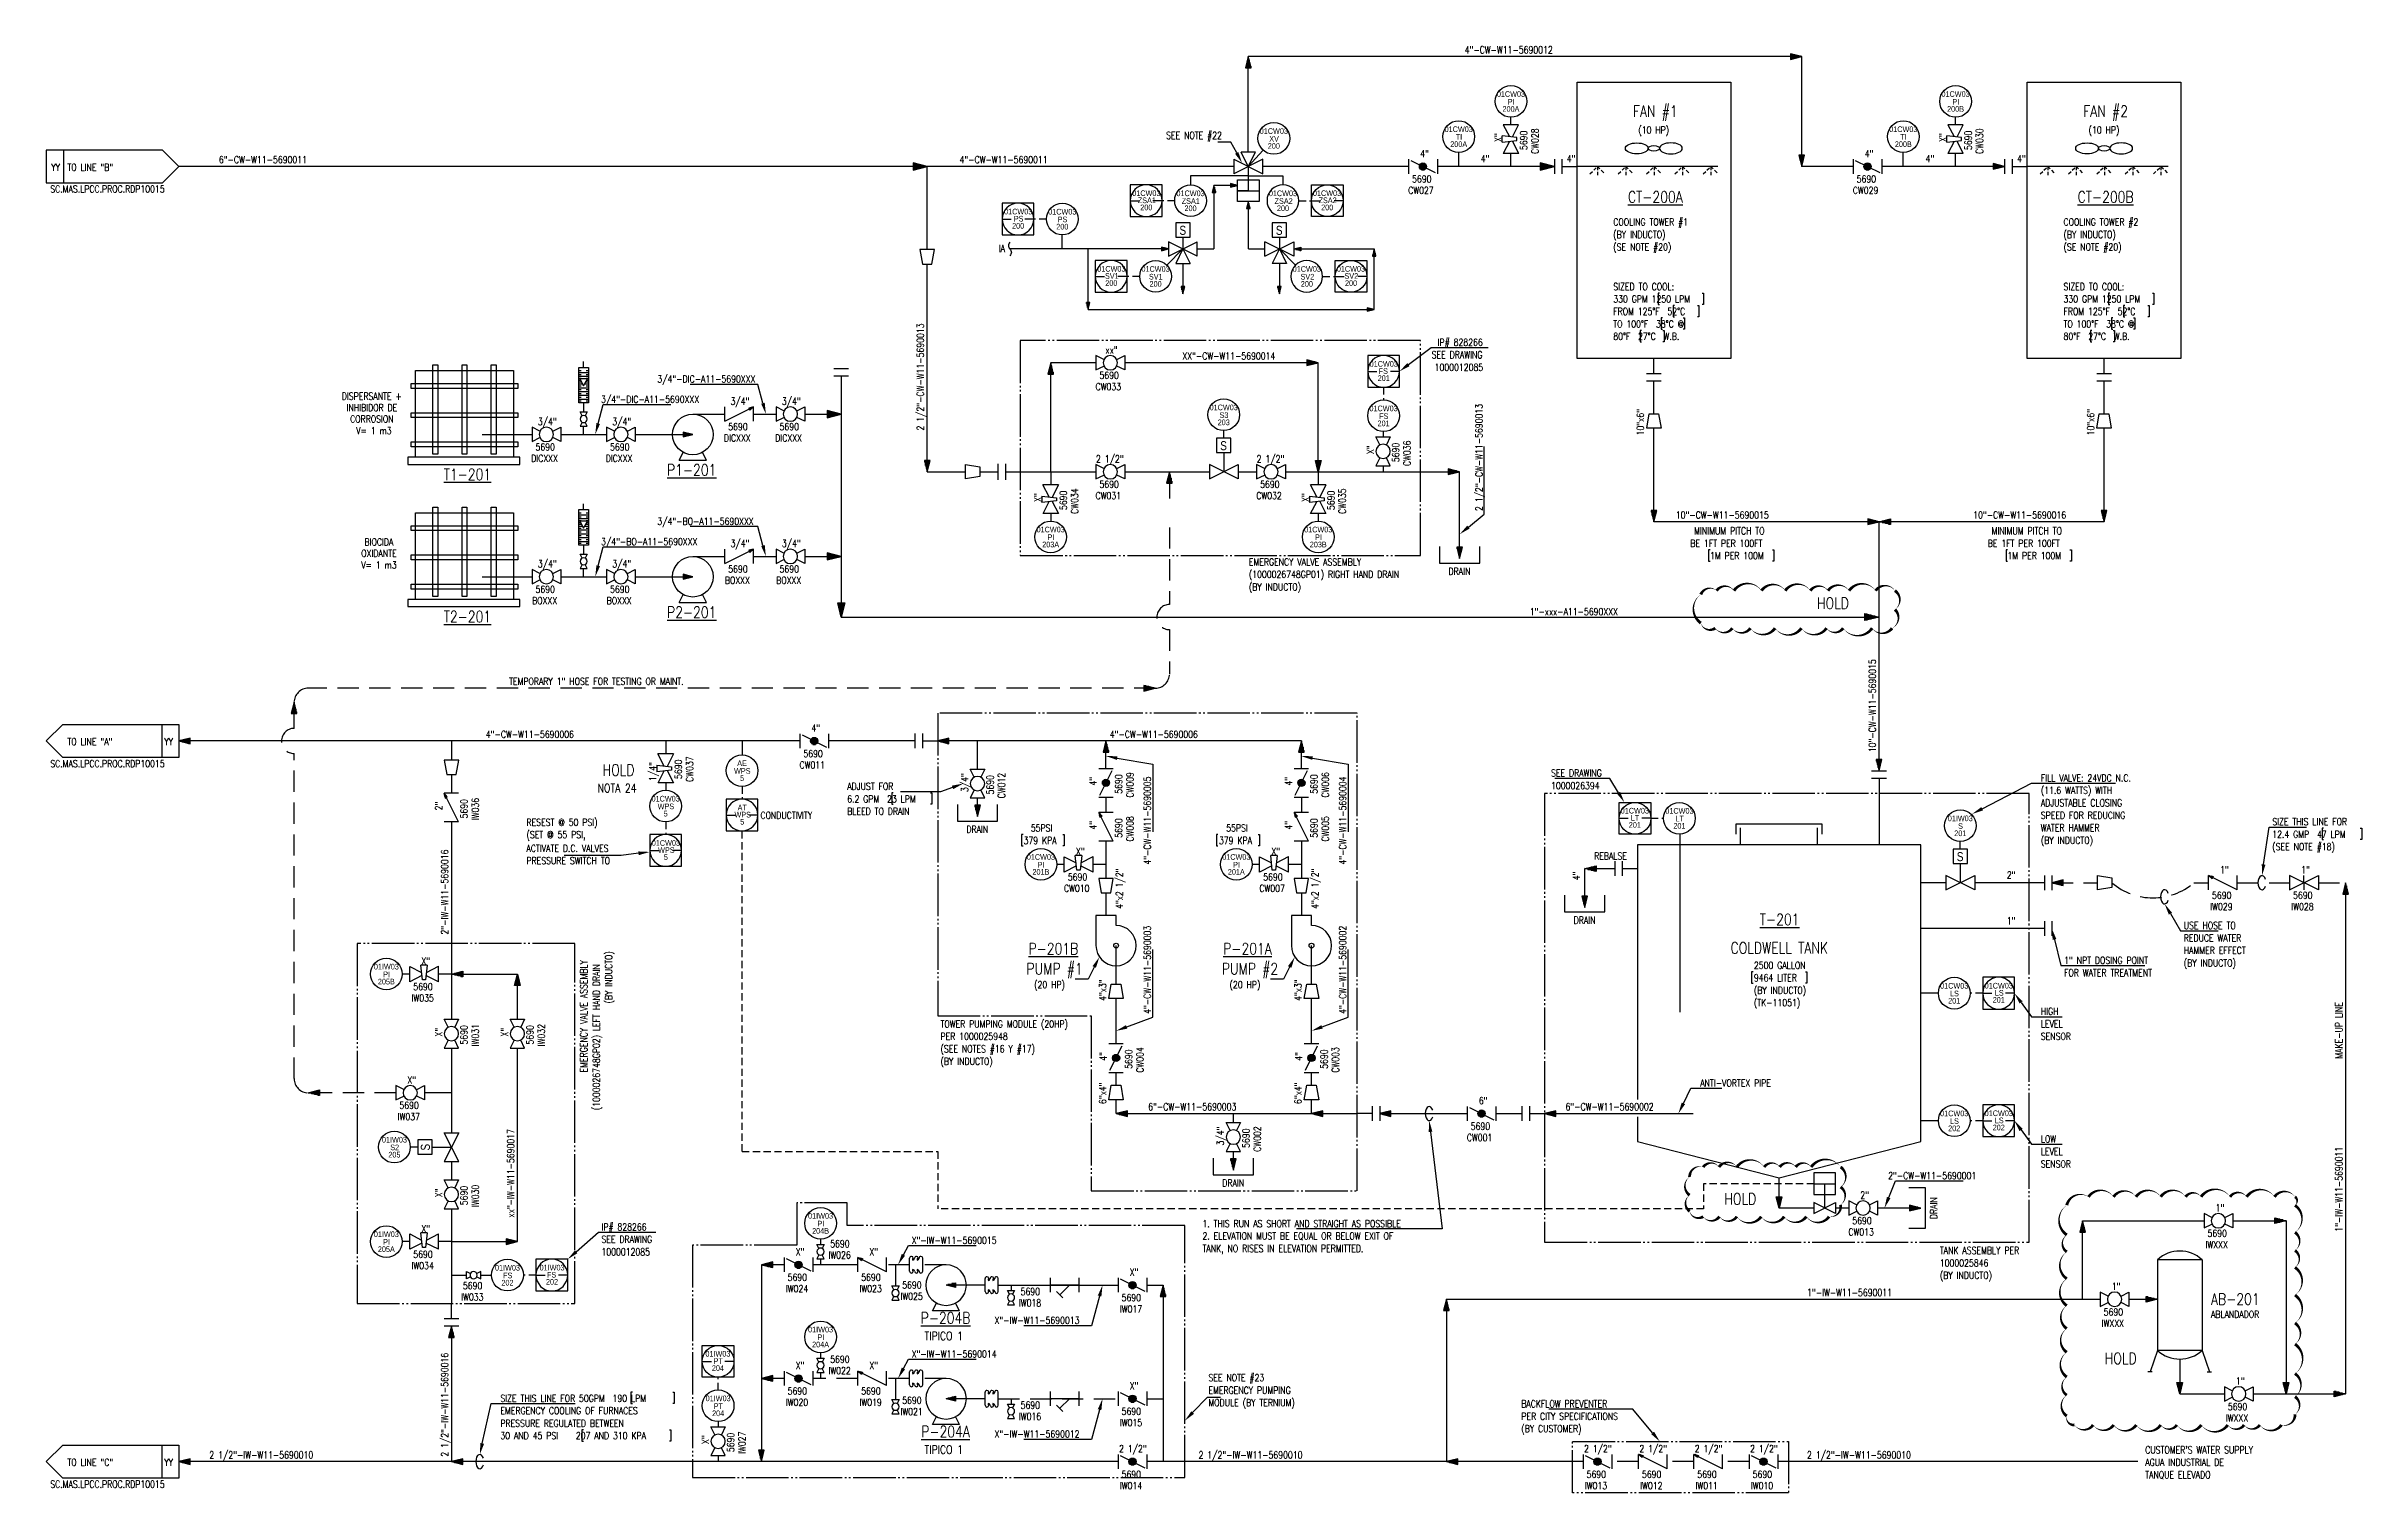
# Model space of a CAD drawing. Header units: inches. Extents: x -80 to 1771, y -447 to 2167.
# Drawn here: x 954 to 1771, y 1656 to 2167 of the extents above; entities that cross this region are included whole.
import ezdxf
from ezdxf import colors
from ezdxf.entities.mleader import LeaderData, LeaderLine
from ezdxf.enums import TextEntityAlignment as Align
from ezdxf.math import Vec2, Vec3

# ---------------------------------------------------------------- set-up
doc = ezdxf.new("R2010")
doc.units = ezdxf.units.IN
doc.header["$MEASUREMENT"] = 0
for name, pattern in [('DASHED', [0.75, 0.5, -0.25]), ('ISA 5.3.2-6', [19.05, 12.7, -6.35]), ('JIS_09_15', [18.9, 15, -0.9, 0.6, -0.9, 0.6, -0.9])]:
    doc.linetypes.add(name, pattern=pattern)
for name, color, linetype in [('23.24.E.', 4, 'ISA 5.3.2-6'), ('P01equipos', 3, 'Continuous'), ('P01instrumentos', 2, 'Continuous'), ('PEQUIP', 3, 'Continuous'), ('PROCESOS_EXISTENTE', 1, 'Continuous'), ('PTTEXT', 3, 'Continuous'), ('R00diagrama', 4, 'Continuous'), ('R01equipos', 3, 'Continuous'), ('Rinstrumentos', 2, 'Continuous'), ('RTTEXT', 2, 'Continuous'), ('Rvalvulas', 3, 'Continuous'), ('Tx-DDIM', 1, 'Continuous'), ('Tx-R-aereo', 4, 'Continuous'), ('Tx-R-ddim', 1, 'Continuous'), ('Tx_DDIM', 1, 'Continuous'), ('Tx_P_AEREO', 4, 'Continuous'), ('Tx_TEXT', 3, 'Continuous')]:
    doc.layers.add(name, color=color, linetype=linetype)
doc.styles.add('ROMANS', font='romans')
doc.styles.get("Standard").update_dxf_attribs({"font": 'arial.ttf'})
doc.linetypes.add('ISA 5.3.2-5', pattern='A,12.7,["//",Standard,S=3.5,R=0,X=-3.5,Y=-1.75],6.35', length=19.05)

msp = doc.modelspace()

# ---------------------------------------------------------------- texts
at = {"layer": 'RTTEXT', "color": 4, "style": 'ROMANS', "width": 0.8}
for s, p in [('FAN #1', (1521.68, 2142.03)), ('FAN #2', (1680.66, 2142.03)), ('%%UCT-200A', (1521.68, 2111.79)), ('%%UCT-200B', (1680.66, 2111.79)), ('%%UP1-201', (1181.44, 2015.41)), ('%%UT1-201', (1102.26, 2013.84)), ('HOLD', (1584.4, 1968.33)), ('%%UT2-201', (1102.26, 1963.61)), ('%%UP2-201', (1181.44, 1965.18)), ('HOLD', (1155.63, 1909.46)), ('%%UT-201', (1565.56, 1856.7)), ('%%UP-201B', (1309.15, 1846.37)), ('%%UP-201A', (1377.69, 1846.37)), ('COLDWELL TANK', (1565.46, 1846.64)), ('PUMP #1', (1309.57, 1839.29)), ('PUMP #2', (1378.57, 1839.29)), ('HOLD', (1551.68, 1758.02)), ('%%UP-204B', (1271.08, 1716.02)), ('HOLD', (1685.98, 1701.72)), ('%%UP-204A', (1271.08, 1675.9))]:
    msp.add_text(s, height=4, dxfattribs=at).set_placement(p, align=Align.CENTER)
msp.add_text('AB-201', height=4, dxfattribs=at).set_placement((1726.46, 1724.65, 0.01), align=Align.MIDDLE)
at = {"layer": 'Tx_TEXT', "style": 'ROMANS', "width": 0.8}
for s, height, p in [('4"-CW-W11-5690012', 2.5, (1454.35, 2166.98)), ('SEE NOTE #22', 2.5, (1348.94, 2136.75)), ('(10 HP)', 2.5, (1515.68, 2138.64)), ('(10 HP)', 2.5, (1674.65, 2138.64)), ('YY', 2.5, (955.31, 2125.54)), ('TO LINE "B"', 2.5, (961.02, 2125.54)), ('6"-CW-W11-5690011', 2.5, (1014.5, 2128.18)), ('4"-CW-W11-5690011', 2.5, (1276.01, 2128.18)), ('4"', 2.5, (1438.65, 2130.36)), ('4"', 2.5, (1460.04, 2128.52)), ('4"', 2.5, (1490.42, 2128.52)), ('4"', 2.5, (1595.62, 2130.36)), ('4"', 2.5, (1617.1, 2128.52)), ('4"', 2.5, (1649.39, 2128.52)), ('SC.MAS.LPCC.PROC.RDP10015', 2.5, (954.99, 2117.83)), ('CW027', 2.5, (1434.43, 2117.34)), ('5690', 2.5, (1435.79, 2121.34)), ('CW029', 2.5, (1591.41, 2117.34)), ('5690', 2.5, (1592.76, 2121.34)), ('COOLING TOWER #1', 2.5, (1506.83, 2106.19)), ('(BY INDUCTO)', 2.5, (1506.83, 2101.78)), ('COOLING TOWER #2', 2.5, (1665.8, 2106.19)), ('(BY INDUCTO)', 2.5, (1665.8, 2101.78)), ('IA', 2.5, (1289.86, 2096.85)), ('(SE NOTE #20)', 2.5, (1506.83, 2097.38)), ('(SE NOTE #20)', 2.5, (1665.8, 2097.38)), ('SIZED TO COOL:', 2.5, (1506.83, 2083.41)), ('330 GPM 1250 LPM', 2.5, (1506.83, 2079.01)), ('SIZED TO COOL:', 2.5, (1665.8, 2083.41)), ('330 GPM 1250 LPM', 2.5, (1665.8, 2079.01)), ('TO 100°F  38°C @', 2.5, (1506.83, 2070.2)), ('FROM 125°F  52°C', 2.5, (1506.83, 2074.61)), ('TO 100°F  38°C @', 2.5, (1665.8, 2070.2)), ('FROM 125°F  52°C', 2.5, (1665.8, 2074.61)), ('xx"', 2.5, (1327.54, 2061.05)), ('IP# 828266', 2.5, (1444.8, 2063.71)), ('80°F  27°C  W.B.', 2.5, (1506.83, 2065.8)), ('80°F  27°C  W.B.', 2.5, (1665.8, 2065.8)), ('5690', 2.5, (1325.41, 2052.02)), ('XX"-CW-W11-5690014', 2.5, (1354.68, 2058.87)), ('SEE DRAWING', 2.5, (1442.71, 2059.31)), ('1000012085', 2.5, (1443.75, 2054.91)), ('3/4"-DIC-A11-5690XXX', 2.5, (1149.44, 2043.59)), ('3/4"-DIC-A11-5690XXX', 2.5, (1169.31, 2050.76)), ('CW033', 2.5, (1324.05, 2048.02)), ('3/4"', 2.5, (1127.11, 2035.75)), ('3/4"', 2.5, (1153.42, 2035.75)), ('3/4"', 2.5, (1195.16, 2042.93)), ('3/4"', 2.5, (1213.27, 2042.93)), ('DICXXX', 2.5, (1192.83, 2029.9)), ('5690', 2.5, (1194.35, 2033.9)), ('DICXXX', 2.5, (1210.94, 2029.9)), ('5690', 2.5, (1212.47, 2033.9)), ('DICXXX', 2.5, (1124.78, 2022.73)), ('5690', 2.5, (1126.3, 2026.73)), ('DICXXX', 2.5, (1151.09, 2022.73)), ('5690', 2.5, (1152.62, 2026.73)), ('2 1/2"', 2.5, (1324.19, 2022.57)), ('2 1/2"', 2.5, (1380.92, 2022.57)), ('5690', 2.5, (1325.41, 2013.54)), ('5690', 2.5, (1382.14, 2013.54)), ('CW031', 2.5, (1324.05, 2009.54)), ('CW032', 2.5, (1380.79, 2009.54)), ('3/4"-BO-A11-5690XXX', 2.5, (1169.31, 2000.53)), ('10"-CW-W11-5690015', 2.5, (1528.89, 2002.75)), ('MINIMUM PITCH TO', 2.5, (1535.37, 1997.16)), ('10"-CW-W11-5690016', 2.5, (1633.9, 2002.75)), ('MINIMUM PITCH TO', 2.5, (1640.38, 1997.16)), ('3/4"-BO-A11-5690XXX', 2.5, (1149.44, 1993.36)), ('3/4"', 2.5, (1195.16, 1992.7)), ('3/4"', 2.5, (1213.27, 1992.7)), ('BE 1FT PER 100FT', 2.5, (1534.04, 1992.76)), ('1M PER 100M', 2.5, (1540.99, 1988.36)), ('BE 1FT PER 100FT', 2.5, (1639.05, 1992.76)), ('1M PER 100M', 2.5, (1646, 1988.36)), ('3/4"', 2.5, (1127.11, 1985.52)), ('3/4"', 2.5, (1153.42, 1985.52)), ('BOXXX', 2.5, (1193.16, 1979.67)), ('5690', 2.5, (1194.35, 1983.67)), ('BOXXX', 2.5, (1211.28, 1979.67)), ('5690', 2.5, (1212.47, 1983.67)), ('EMERGENCY VALVE ASSEMBLY', 2.5, (1378.15, 1986.18)), ('(1000026748GP01) RIGHT HAND DRAIN', 2.5, (1378.15, 1981.77)), ('DRAIN', 2.5, (1448.66, 1982.89)), ('BOXXX', 2.5, (1125.11, 1972.5)), ('5690', 2.5, (1126.3, 1976.5)), ('BOXXX', 2.5, (1151.43, 1972.5)), ('5690', 2.5, (1152.62, 1976.5)), ('(BY INDUCTO)', 2.5, (1378.15, 1977.37)), ('1"-xxx-A11-5690XXX', 2.5, (1477.36, 1968.6)), ('TEMPORARY 1" HOSE FOR TESTING OR MAINT.', 2.5, (1116.97, 1943.98)), ('TO LINE "A"', 2.5, (961.02, 1922.71)), ('YY', 2.5, (995.21, 1922.71)), ('4"-CW-W11-5690006', 2.5, (1108.76, 1925.35)), ('4"', 2.5, (1223.73, 1927.53)), ('4"-CW-W11-5690006', 2.5, (1329.05, 1925.35)), ('SC.MAS.LPCC.PROC.RDP10015', 2.5, (954.99, 1915)), ('CW011', 2.5, (1219.52, 1914.51)), ('5690', 2.5, (1220.87, 1918.51)), ('NOTA 24', 3, (1148.21, 1906.58)), ('ADJUST FOR', 2.5, (1236.36, 1906.92)), ('SEE DRAWING', 2.5, (1484.85, 1911.62)), ('1000026394', 2.5, (1484.85, 1907.21)), ('FILL VALVE: 24VDC N.C.', 2.5, (1657.78, 1909.92)), ('(11.6 WATTS) WITH', 2.5, (1657.78, 1905.52)), ('CONDUCTIVITY', 2.5, (1205.74, 1896.73)), ('6.2 GPM  23 LPM', 2.5, (1236.36, 1902.52)), ('BLEED TO DRAIN', 2.5, (1236.36, 1898.12)), ('ADJUSTABLE CLOSING', 2.5, (1657.78, 1901.12)), ('SPEED FOR REDUCING', 2.5, (1657.78, 1896.72)), ('RESEST @ 50 PSI)', 2.5, (1123.11, 1894.26)), ('(SET @ 55 PSI, ', 2.5, (1123.11, 1889.85)), ('DRAIN', 2.5, (1278.44, 1891.74)), ('55PSI', 2.5, (1301.17, 1892.23)), ('55PSI', 2.5, (1370.17, 1892.23)), ('WATER HAMMER', 2.5, (1657.78, 1892.31)), ('SIZE THIS LINE FOR', 2.5, (1739.5, 1894.44)), ('12.4 GMP  47 LPM', 2.5, (1739.5, 1890.04)), ('ACTIVATE D.C. VALVES', 2.5, (1123.11, 1885.09)), ('PRESSURE SWITCH TO', 2.5, (1123.11, 1880.69)), ('379 KPA', 2.5, (1298.61, 1887.83)), ('X"', 2.5, (1317.1, 1883.97)), ('379 KPA', 2.5, (1367.61, 1887.83)), ('X"', 2.5, (1386.1, 1883.97)), ('REBALSE', 2.5, (1500.07, 1882.4)), ('(BY INDUCTO)', 2.5, (1657.78, 1887.91)), ('(SEE NOTE #18)', 2.5, (1739.5, 1885.63)), ('5690', 2.5, (1314.24, 1874.95)), ('5690', 2.5, (1383.24, 1874.95)), ('2"', 2.5, (1645.77, 1875.63)), ('1"', 2.5, (1721.08, 1877.48)), ('1"', 2.5, (1749.71, 1877.48)), ('CW010', 2.5, (1312.88, 1870.95)), ('CW007', 2.5, (1381.88, 1870.95)), ('IW029', 2.5, (1717.59, 1864.45)), ('5690', 2.5, (1718.22, 1868.45)), ('IW028', 2.5, (1746.22, 1864.45)), ('5690', 2.5, (1746.85, 1868.45)), ('DRAIN', 2.5, (1492.83, 1859.7)), ('1"', 2.5, (1645.77, 1859.48)), ('USE HOSE TO', 2.5, (1708.25, 1857.82)), ('REDUCE WATER', 2.5, (1708.25, 1853.41)), ('HAMMER EFFECT', 2.5, (1708.25, 1849.01)), ('X"', 2.5, (1086, 1845.25)), ('2500 GALLON', 2.5, (1556.48, 1843.75)), ('FOR WATER TREATMENT', 2.5, (1665.99, 1841.12)), ('1" NPT DOSING POINT', 2.5, (1665.99, 1845.52)), ('(BY INDUCTO)', 2.5, (1708.25, 1844.61)), ('IW035', 2.5, (1082.52, 1832.23)), ('5690', 2.5, (1083.14, 1836.23)), ('(20 HP)', 2.5, (1302.35, 1836.96)), ('(20 HP)', 2.5, (1371.34, 1836.96)), ('9464 LITER', 2.5, (1556.48, 1839.35)), ('(BY INDUCTO)', 2.5, (1556.48, 1834.95)), ('TOWER PUMPING MODULE (20HP)', 2.5, (1269.29, 1823.07)), ('(TK-11051)', 2.5, (1556.48, 1830.55)), ('HIGH', 2.5, (1657.78, 1827.49)), ('LEVEL', 2.5, (1657.78, 1823.09)), ('PER 1000025948', 2.5, (1269.29, 1818.67)), ('SENSOR', 2.5, (1657.78, 1818.69)), ('(SEE NOTES #16 Y #17)', 2.5, (1269.29, 1814.27)), ('(BY INDUCTO)', 2.5, (1269.29, 1809.87)), ('X"', 2.5, (1081.1, 1803.31)), ('ANTI-VORTEX PIPE', 2.5, (1537.52, 1802.23)), ('5690', 2.5, (1078.24, 1794.29)), ('6"-CW-W11-5690003', 2.5, (1342.62, 1793.81)), ('6"', 2.5, (1459.35, 1795.98)), ('6"-CW-W11-5690002', 2.5, (1489.96, 1793.81)), ('IW037', 2.5, (1077.61, 1790.29)), ('CW001', 2.5, (1455.13, 1782.96)), ('5690', 2.5, (1456.49, 1786.96)), ('LOW', 2.5, (1657.78, 1782.44)), ('LEVEL', 2.5, (1657.78, 1778.04)), ('DRAIN', 2.5, (1368.78, 1766.95)), ('2"-CW-W11-5690001', 2.5, (1603.87, 1769.52)), ('SENSOR', 2.5, (1657.78, 1773.63)), ('2"', 2.5, (1594.06, 1762.62)), ('1"', 2.5, (1719.5, 1758.13)), ('X"', 2.5, (1086, 1750.78)), ('IP# 828266', 2.5, (1149.57, 1751.41)), ('1. THIS RUN AS SHORT AND STRAIGHT AS POSSIBLE', 2.5, (1361.79, 1752.58)), ('CW013', 2.5, (1589.85, 1749.6)), ('5690', 2.5, (1591.21, 1753.6)), ('5690', 2.5, (1083.14, 1741.76)), ('SEE DRAWING', 2.5, (1149.57, 1747)), ('1000012085', 2.5, (1149.57, 1742.6)), ('X"', 2.5, (1218.17, 1742.6)), ('IW026', 2.5, (1229.72, 1741.44)), ('5690', 2.5, (1230.35, 1745.44)), ('X"', 2.5, (1244.15, 1742.6)), ('X"-IW-W11-5690015', 2.5, (1259.09, 1746.69)), ('TANK, NO RISES IN ELEVATION PERMITTED.', 2.5, (1361.79, 1743.78)), ('2. ELEVATION MUST BE EQUAL OR BELOW EXIT OF', 2.5, (1361.79, 1748.18)), ('TANK ASSEMBLY PER', 2.5, (1622.12, 1743.08)), ('IWXXX', 2.5, (1715.92, 1745.11)), ('5690', 2.5, (1716.64, 1749.11)), ('IW034', 2.5, (1082.51, 1737.76)), ('5690', 2.5, (1215.31, 1733.58)), ('5690', 2.5, (1241.3, 1733.58)), ('X"', 2.5, (1336.09, 1735.43)), ('(BY INDUCTO)', 2.5, (1622.12, 1734.27)), ('1000025846', 2.5, (1622.12, 1738.68)), ('IW033', 2.5, (1100.04, 1726.7)), ('5690', 2.5, (1100.67, 1730.7)), ('IW024', 2.5, (1214.68, 1729.58)), ('IW023', 2.5, (1240.67, 1729.58)), ('IW025', 2.5, (1255.14, 1726.93)), ('5690', 2.5, (1255.77, 1730.93)), ('5690', 2.5, (1297.58, 1728.59)), ('5690', 2.5, (1333.23, 1726.4)), ('1"-IW-W11-5690011', 2.5, (1575.23, 1728.24)), ('1"', 2.5, (1682.84, 1730.41)), ('X"-IW-W11-5690013', 2.5, (1288.37, 1718.38)), ('IW018', 2.5, (1296.95, 1724.59)), ('IW017', 2.5, (1332.6, 1722.4)), ('IWXXX', 2.5, (1679.26, 1717.39)), ('5690', 2.5, (1679.98, 1721.39)), ('TIPICO 1', 3, (1263.66, 1713.15)), ('X"', 2.5, (1218.17, 1702.48)), ('IW022', 2.5, (1229.72, 1700.68)), ('5690', 2.5, (1230.35, 1704.68)), ('X"', 2.5, (1244.15, 1702.48)), ('X"-IW-W11-5690014', 2.5, (1259.09, 1706.57)), ('5690', 2.5, (1215.31, 1693.45)), ('5690', 2.5, (1241.3, 1693.45)), ('X"', 2.5, (1336.09, 1695.3)), ('SEE NOTE #23', 2.5, (1363.89, 1698.15)), ('EMERGENCY PUMPING', 2.5, (1363.89, 1693.75)), ('1"', 2.5, (1726.67, 1697)), ('SIZE THIS LINE FOR 50GPM  190 LPM', 2.5, (1113.89, 1690.89)), ('EMERGENCY COOLING OF FURNACES', 2.5, (1113.89, 1686.49)), ('IW020', 2.5, (1214.68, 1689.45)), ('IW019', 2.5, (1240.67, 1689.45)), ('IW021', 2.5, (1255.14, 1686.18)), ('5690', 2.5, (1255.77, 1690.18)), ('IW016', 2.5, (1296.95, 1684.47)), ('5690', 2.5, (1297.58, 1688.47)), ('5690', 2.5, (1333.23, 1686.28)), ('MODULE (BY TERNIUM)', 2.5, (1363.89, 1689.35)), ('BACKFLOW PREVENTER', 2.5, (1474.36, 1688.94)), ('PER CITY SPECIFICATIONS', 2.5, (1474.36, 1684.54)), ('5690', 2.5, (1723.82, 1687.98)), ('30 AND 45 PSI   207 AND 310 KPA', 2.5, (1113.89, 1677.68)), ('PRESSURE REGULATED BETWEEN', 2.5, (1113.89, 1682.09)), ('X"-IW-W11-5690012', 2.5, (1288.37, 1678.26)), ('IW015', 2.5, (1332.6, 1682.28)), ('(BY CUSTOMER)', 2.5, (1474.36, 1680.13)), ('IWXXX', 2.5, (1723.09, 1683.98)), ('TO LINE "C"', 2.5, (961.02, 1668.28)), ('YY', 2.5, (995.21, 1668.28)), ('2 1/2"-IW-W11-5690010', 2.5, (1011.14, 1670.92)), ('TIPICO 1', 3, (1263.66, 1673.02)), ('2 1/2"', 2.5, (1332.34, 1673.1)), ('2 1/2"-IW-W11-5690010', 2.5, (1360.41, 1670.92)), ('2 1/2"', 2.5, (1496.51, 1673.1)), ('2 1/2"', 2.5, (1516.05, 1673.1)), ('2 1/2"', 2.5, (1535.6, 1673.1)), ('2 1/2"', 2.5, (1555.14, 1673.1)), ('2 1/2"-IW-W11-5690010', 2.5, (1575.23, 1670.92)), ('AGUA INDUSTRIAL DE', 2.5, (1694.65, 1668.29)), ("CUSTOMER'S WATER SUPPLY", 2.5, (1694.65, 1672.69)), ('SC.MAS.LPCC.PROC.RDP10015', 2.5, (954.99, 1660.57)), ('IW014', 2.5, (1332.6, 1660.08)), ('5690', 2.5, (1333.23, 1664.08)), ('IW013', 2.5, (1496.78, 1660.08)), ('5690', 2.5, (1497.41, 1664.08)), ('IW012', 2.5, (1516.32, 1660.08)), ('5690', 2.5, (1516.95, 1664.08)), ('IW011', 2.5, (1535.86, 1660.08)), ('5690', 2.5, (1536.49, 1664.08)), ('IW010', 2.5, (1555.41, 1660.08)), ('5690', 2.5, (1556.04, 1664.08)), ('TANQUE ELEVADO', 2.5, (1694.65, 1663.88))]:
    msp.add_text(s, height=height, dxfattribs=at).set_placement(p, align=Align.TOP_LEFT)
for s, p in [('X"', (1464.89, 2133.21)), ('5690', (1473.91, 2130.35)), ('CW028', (1477.91, 2128.99)), ('X"', (1621.87, 2133.21)), ('5690', (1630.89, 2130.35)), ('CW030', (1634.89, 2128.99)), ('2 1/2"-CW-W11-5690013', (1260.95, 2031.33)), ('2 1/2"-CW-W11-5690013', (1458.13, 2002.91)), ('10"x6"', (1515.17, 2029.61)), ('10"x6"', (1674.14, 2029.61)), ('CW036', (1432.78, 2018.78)), ('X"', (1419.76, 2023)), ('5690', (1428.78, 2020.14)), ('X"', (1302.38, 2006.11)), ('5690', (1311.4, 2003.25)), ('CW034', (1315.4, 2001.89)), ('X"', (1396.86, 2006.1)), ('5690', (1405.88, 2003.24)), ('CW035', (1409.87, 2001.89)), ('10"-CW-W11-5690015', (1597.01, 1917.73)), ('1/4"', (1166.45, 1907.58)), ('5690', (1175.47, 1908.3)), ('CW037', (1179.47, 1907.27)), ('3/4"', (1276.55, 1903.69)), ('5690', (1285.57, 1902.83)), ('CW012', (1289.57, 1901.47)), ('4"', (1321.91, 1905.94)), ('5690', (1330.93, 1903.08)), ('CW009', (1334.93, 1901.72)), ('4"-CW-W11-5690005', (1341.07, 1878.03)), ('4"', (1390.91, 1905.94)), ('5690', (1399.93, 1903.08)), ('CW006', (1403.93, 1901.72)), ('4"-CW-W11-5690004', (1410.06, 1878.04)), ('2"', (1090.82, 1897.22)), ('5690', (1099.84, 1894.36)), ('IW036', (1103.77, 1893.74)), ('4"', (1321.91, 1890.39)), ('5690', (1330.93, 1887.54)), ('CW008', (1334.93, 1886.18)), ('4"', (1390.91, 1890.39)), ('5690', (1399.93, 1887.54)), ('CW005', (1403.93, 1886.18)), ('2"-IW-W11-5690016', (1092.99, 1853.37)), ('4"x2 1/2"', (1331.22, 1862.39)), ('4"x2 1/2"', (1400.22, 1862.39)), ('4"', (1492.54, 1872.52)), ('4"-CW-W11-5690003', (1341.07, 1825.36)), ('4"-CW-W11-5690002', (1410.06, 1825.36)), ('EMERGENCY VALVE ASSEMBLY', (1142.1, 1804.67)), ('(1000026748GP02) LEFT HAND DRAIN', (1146.5, 1791.34)), ('(BY INDUCTO)', (1150.9, 1829.05)), ('4"x3"', (1325.29, 1829.91)), ('4"x3"', (1394.29, 1829.91)), ('MAKE-UP LINE', (1761.76, 1809.53)), ('X"', (1090.82, 1817.39)), ('5690', (1099.84, 1814.53)), ('IW031', (1103.84, 1813.91)), ('X"', (1114.11, 1817.39)), ('5690', (1123.13, 1814.53)), ('IW032', (1127.13, 1813.91)), ('4"', (1325.47, 1808.81)), ('5690', (1334.49, 1805.96)), ('CW004', (1338.49, 1804.6)), ('4"', (1394.47, 1808.81)), ('5690', (1403.49, 1805.96)), ('CW003', (1407.49, 1804.6)), ('6"x4"', (1325.29, 1793.52)), ('6"x4"', (1394.29, 1793.52)), ('xx"-IW-W11-5690017', (1116.29, 1753.48)), ('3/4"', (1366.88, 1778.9)), ('5690', (1375.91, 1778.03)), ('CW002', (1379.91, 1776.67)), ('1"-IW-W11-5690011', (1761.76, 1748.44)), ('X"', (1090.82, 1760.66)), ('5690', (1099.84, 1757.8)), ('IW030', (1103.84, 1757.17)), ('DRAIN', (1618.68, 1752.89)), ('2 1/2"-IW-W11-5690016', (1092.99, 1669.02)), ('X"', (1184.97, 1673.48)), ('5690', (1193.99, 1670.63)), ('IW027', (1197.99, 1670))]:
    msp.add_text(s, height=2.5, rotation=90, dxfattribs=at).set_placement(p, align=Align.TOP_LEFT)
for s, p in [('DISPERSANTE +', (1068.48, 2043.45)), ('INHIBIDOR DE', (1068.53, 2039.41)), ('CORROSION', (1068.53, 2035.36)), ('V= 1 m3', (1069.24, 2031.31)), ('OXIDANTE', (1071.02, 1987.93)), ('BIOCIDA', (1071.02, 1991.97)), ('V= 1 m3', (1071.02, 1983.88))]:
    msp.add_text(s, height=2.5, dxfattribs=at).set_placement(p, align=Align.MIDDLE_CENTER)
msp.add_text('ABLANDADOR', height=2.5, dxfattribs=at).set_placement((1726.38, 1719.3), align=Align.MIDDLE)

# ---------------------------------------------------------------- blocks, each defined once
blk = doc.blocks.new('boquilla rociador')
at = {"layer": 'R01equipos'}
blk.add_line((5, 0), (-5, 0), dxfattribs=at)
at = {"layer": 'Tx-R-aereo', "color": 1, "linetype": 'DASHED', "ltscale": 5}
for p, q in [((-5.3, -5.3), (0, 0)), ((0, 0), (5.3, -5.3)), ((0, 0), (0, -6.4))]:
    blk.add_line(p, q, dxfattribs=at)
blk = doc.blocks.new('brida ciega')
at = {"layer": 'R01equipos', "color": 4}
blk.add_line((0, 0), (-5.39, 0), dxfattribs=at)
at = {"layer": 'R01equipos'}
for p, q in [((0, 2.61), (0, -2.6)), ((2.61, 2.61), (2.61, -2.6))]:
    blk.add_line(p, q, dxfattribs=at)
blk = doc.blocks.new('FPRO')
at = {"color": 3, "linetype": 'Continuous'}
for p, q in [((-4.2, 1.05), (-5, 1.05)), ((-2.8, 0.7), (-5, 0.7)), ((-1.4, 0.35), (-5, 0.35)), ((0, 0), (-5, 0)), ((-1.4, -0.35), (-5, -0.35)), ((-2.8, -0.7), (-5, -0.7)), ((-4.2, -1.05), (-5, -1.05))]:
    blk.add_line(p, q, dxfattribs=at)
blk.add_lwpolyline([(-5, 1.25), (0, 0), (-5, -1.25)], close=True, dxfattribs=at)
blk = doc.blocks.new('FLECHA')
at = {"xscale": 0.9999979999999999, "yscale": -0.9999979999999999, "rotation": 90}
blk.add_blockref('FPRO', (0, 0), dxfattribs=at)
blk = doc.blocks.new('reducc concentrica')
at = {"layer": 'PEQUIP'}
for p, q in [((0, -2.54), (0, 2.54)), ((0, 2.54), (5.08, 1.69)), ((5.08, 1.69), (5.08, -1.69)), ((5.08, -1.69), (0, -2.54))]:
    blk.add_line(p, q, dxfattribs=at)
blk = doc.blocks.new('union bridada')
at = {"layer": 'R01equipos'}
for p, q in [((-1.46, 2.85), (-1.46, -2.85)), ((1.29, 2.85), (1.29, -2.85))]:
    blk.add_line(p, q, dxfattribs=at)
blk = doc.blocks.new('VALVULA')
at = {"layer": 'PEQUIP'}
blk.add_lwpolyline([(-5.08, 2.54), (-5.08, -2.54), (5.08, 2.54), (5.08, -2.54), (-5.08, 2.54)], dxfattribs=at)
blk = doc.blocks.new('vretencion')
at = {"layer": 'PEQUIP'}
for p, q in [((-5.08, 2.54), (-5.08, -2.54)), ((-5.08, 2.54), (5.08, -2.54)), ((5.08, 2.54), (5.08, -2.54)), ((3.38, -2.16), (3.75, -1.4)), ((5.08, -2.54), (3.38, -2.16)), ((3.75, -1.4), (5.08, -2.54))]:
    blk.add_line(p, q, dxfattribs=at)
for points in [[(3.45, -2.01), (4.06, -2.31)], [(3.53, -1.86), (4.74, -2.46)], [(3.6, -1.71), (4.81, -2.31)], [(3.68, -1.56), (4.28, -1.86)]]:
    blk.add_lwpolyline(points, dxfattribs=at)
blk = doc.blocks.new('ventilador- soplador')
at = {"layer": 'PEQUIP'}
for p, q in [((10.67, 7.11), (0, 7.11)), ((7.11, 0), (10.67, 0)), ((10.67, 0), (10.67, 7.11))]:
    blk.add_line(p, q, dxfattribs=at)
blk.add_circle((0, 0), 0.839, dxfattribs=at)
blk.add_arc((0, 0), 7.11, 90, 0, dxfattribs=at)
blk = doc.blocks.new('bomba')
at = {"layer": 'PEQUIP'}
for p, q in [((-13.82, 0), (0, 0)), ((0, 0), (-3.39, 0.85)), ((-3.39, 0.85), (-3.39, -0.85)), ((-3.39, 0.51), (-2.03, 0.51)), ((-3.39, 0.17), (-0.68, 0.17)), ((-3.39, -0.85), (0, 0)), ((-4.8, -9.05), (-3.36, -6.33)), ((-3.39, -0.17), (-0.68, -0.17)), ((-3.39, -0.51), (-2.03, -0.51)), ((4.8, -9.05), (3.36, -6.33)), ((-4.8, -9.05), (4.8, -9.05))]:
    blk.add_line(p, q, dxfattribs=at)
blk.add_circle((0, 0), 7.17, dxfattribs=at)
blk = doc.blocks.new('inst')
at = {"layer": 'Rinstrumentos', "color": 2, "linetype": 'Continuous'}
blk.add_circle((0, 0), 7, dxfattribs=at)
at = {"layer": 'RTTEXT', "linetype": 'Continuous', "width": 0.8}
for tag, p in [('213', (0, 2)), ('XX', (0.1, -1.4)), ('100', (0, -4.6))]:
    blk.add_attdef(tag, text='', height=2.5, dxfattribs=at).set_placement(p, align=Align.CENTER)
blk = doc.blocks.new('Sen')
at = {"layer": 'Rinstrumentos', "color": 2, "linetype": 'Continuous'}
for p, q in [((-7, 7), (-3, 7)), ((7, 7), (3, 7))]:
    blk.add_line(p, q, dxfattribs=at)
blk.add_lwpolyline([(-7, 14), (7, 14), (7, 0), (-7, 0)], close=True, dxfattribs=at)
blk.add_circle((0, 7), 7, dxfattribs=at)
at = {"layer": 'RTTEXT', "linetype": 'Continuous', "width": 0.8}
for tag, p in [('213', (-0.1, 9.1)), ('110', (-0.1, 2.8)), ('FT', (0, 5.9))]:
    blk.add_attdef(tag, text='', height=2.5, dxfattribs=at).set_placement(p, align=Align.CENTER)
blk = doc.blocks.new('vesferica')
at = {"layer": 'PEQUIP'}
for p, q in [((-2.28, 1.13), (-5.09, 2.54)), ((-5.09, 2.54), (-5.09, -2.54)), ((2.28, 1.14), (5.07, 2.54)), ((5.07, 2.54), (5.07, -2.54)), ((-5.09, -2.54), (-2.28, -1.14)), ((5.07, -2.54), (2.27, -1.14))]:
    blk.add_line(p, q, dxfattribs=at)
blk.add_circle((0, 0), 2.54, dxfattribs=at)
blk = doc.blocks.new('junta de expansion')
at = {"layer": 'PEQUIP'}
for p, q in [((0, 2.31), (0, -2.31)), ((4.62, 2.31), (4.62, -2.31))]:
    blk.add_line(p, q, dxfattribs=at)
for centre, radius, start, end in [((0.64, 2.31), 0.635, 90, 180), ((0.64, 2.31), 0.635, 0, 90), ((1.91, 2.31), 0.635, 180, 270), ((2.23, 2.31), 0.635, 90, 180), ((1.53, 1.89), 0.428, 330.29005, 81.45841), ((2.23, 2.31), 0.635, 0, 90), ((3.5, 2.31), 0.635, 180, 270), ((3.99, 2.31), 0.635, 90, 180), ((3.24, 1.95), 0.379, 314.00086, 72.72145), ((3.99, 2.31), 0.635, 0, 90), ((0.64, -2.31), 0.635, 180, 270), ((0.64, -2.31), 0.635, 270, 0), ((1.91, -2.31), 0.635, 90, 180), ((1.53, -1.89), 0.428, 278.54159, 29.70995), ((2.23, -2.31), 0.635, 180, 270), ((2.23, -2.31), 0.635, 270, 0), ((3.5, -2.31), 0.635, 90, 180), ((3.24, -1.95), 0.379, 287.27855, 45.99914), ((3.99, -2.31), 0.635, 180, 270), ((3.99, -2.31), 0.635, 270, 0)]:
    blk.add_arc(centre, radius, start, end, dxfattribs=at)
blk = doc.blocks.new('filtro Y')
at = {"layer": 'PEQUIP'}
for p, q in [((-2.54, 6.77), (2.54, 6.77)), ((0, -3.39), (0, 6.77)), ((0, 0), (3.39, 3.39)), ((4.49, 2.29), (2.29, 4.49)), ((-2.54, -3.39), (2.54, -3.39))]:
    blk.add_line(p, q, dxfattribs=at)
blk.add_point((0, 6.77), dxfattribs=at)
blk = doc.blocks.new('vmariposa')
at = {"layer": 'PEQUIP'}
for p, q in [((-5.08, 2.54), (-5.08, -2.54)), ((-4.32, 2.16), (4.32, -2.16)), ((5.08, 2.54), (5.08, -2.54))]:
    blk.add_line(p, q, dxfattribs=at)
for points in [[(-1.26, 0.17), (1.26, 0.17)], [(-1.16, 0.51), (1.16, 0.51)], [(-0.94, 0.85), (0.94, 0.85)], [(-0.45, 1.19), (0.45, 1.19)], [(-1.26, -0.17), (1.26, -0.17)], [(-1.16, -0.51), (1.16, -0.51)], [(-0.94, -0.85), (0.94, -0.85)], [(-0.45, -1.19), (0.45, -1.19)]]:
    blk.add_lwpolyline(points, dxfattribs=at)
blk.add_circle((0, 0), 1.27, dxfattribs=at)
blk = doc.blocks.new('vesclusa')
at = {"color": 3}
for q in [(0, 2.53), (0, -2.46)]:
    blk.add_line((0, 0), q, dxfattribs=at)
at = {"layer": 'PEQUIP'}
for p, q in [((-5.08, 2.54), (-5.08, -2.54)), ((-5.08, -2.54), (5.08, 2.54)), ((5.08, -2.54), (-5.08, 2.54)), ((5.08, 2.54), (5.08, -2.54))]:
    blk.add_line(p, q, dxfattribs=at)
blk = doc.blocks.new('solenoide')
at = {"color": 3}
blk.add_line((0, -2.54), (5.08, -2.54), dxfattribs=at)
at = {"layer": 'PEQUIP'}
for p, q in [((5.08, 2.54), (0, 2.54)), ((0, 2.54), (0, -2.54)), ((5.08, -2.54), (5.08, 2.54))]:
    blk.add_line(p, q, dxfattribs=at)
at = {"layer": 'PTTEXT', "width": 0.8}
blk.add_text('S', height=3.2, dxfattribs=at).set_placement((1.29, -1.69))
blk = doc.blocks.new('vtapon')
at = {"color": 3}
for p, q in [((-4.3, -3.24), (-4.3, 2.22)), ((-0.31, 2.56), (1.97, 2.56)), ((-0.31, 2.56), (0.31, -2.56)), ((1.4, -2.56), (1.97, 2.56)), ((0.31, -2.56), (1.4, -2.56))]:
    blk.add_line(p, q, dxfattribs=at)
at = {"layer": 'PEQUIP'}
for p, q in [((-0.02, 0.03), (-4.3, 2.22)), ((5.88, 2.2), (1.68, 0.03)), ((5.88, -3.23), (5.88, 2.2)), ((-4.3, -3.24), (0.13, -1.04)), ((1.57, -1.04), (5.88, -3.23))]:
    blk.add_line(p, q, dxfattribs=at)
blk = doc.blocks.new('vtresvias')
at = {"layer": 'PEQUIP'}
for p, q in [((-5.08, -2.54), (5.08, 2.54)), ((5.08, -2.54), (-5.08, 2.54)), ((-5.08, 2.54), (-5.08, -2.54)), ((5.08, -2.54), (5.08, 2.54)), ((0, 0), (-2.54, -5.08)), ((-2.54, -5.08), (2.54, -5.08)), ((0, 0), (2.54, -5.08))]:
    blk.add_line(p, q, dxfattribs=at)
blk = doc.blocks.new('rotametro')
at = {"layer": 'PEQUIP', "color": 1}
for p, q in [((-1.69, 3.35), (-0.86, 3.35)), ((-1.69, 2.68), (1.69, 2.68)), ((-1.69, 2.01), (-0.86, 2.01)), ((-1.69, 1.34), (1.69, 1.34)), ((-1.69, 0.67), (-0.86, 0.67)), ((-1.69, 0), (-1.15, 0)), ((0.85, 3.35), (1.69, 3.35)), ((0.85, 2.01), (1.69, 2.01)), ((0.85, 0.67), (1.69, 0.67)), ((1.15, 0), (1.69, 0)), ((-1.69, -0.67), (-0.86, -0.67)), ((-1.69, -1.34), (-0.38, -1.34)), ((-1.69, -2.01), (-0.86, -2.01)), ((-1.69, -2.68), (1.69, -2.68)), ((-1.69, -3.35), (-0.86, -3.35)), ((-1.69, -4.02), (1.69, -4.02)), ((-1.69, -4.69), (-0.86, -4.69)), ((-1.69, -5.36), (1.69, -5.36)), ((-1.69, -6.03), (-0.86, -6.03)), ((-1.69, -6.7), (1.69, -6.7)), ((-1.69, -7.37), (-0.86, -7.37)), ((0.38, -1.34), (1.69, -1.34)), ((0.85, -0.67), (1.69, -0.67)), ((0.85, -2.01), (1.69, -2.01)), ((0.85, -3.35), (1.69, -3.35)), ((0.85, -4.69), (1.69, -4.69)), ((0.85, -6.03), (1.69, -6.03)), ((0.85, -7.37), (1.69, -7.37))]:
    blk.add_line(p, q, dxfattribs=at)
at = {"layer": 'PEQUIP'}
for p, q in [((0, 4.49), (0, 6.56)), ((0, -8.04), (0, -11.21))]:
    blk.add_line(p, q, dxfattribs=at)
for points in [[(-1.69, 4.49), (1.69, 4.49), (1.69, -8.04), (-1.69, -8.04)], [(0, -2), (1.39, 0.4), (-1.39, 0.4)]]:
    blk.add_lwpolyline(points, close=True, dxfattribs=at)
blk = doc.blocks.new('v act cilindro de doble accion')
at = {"layer": 'PEQUIP'}
for p, q in [((-3.81, 12.37), (-3.81, 4.75)), ((3.81, 12.37), (-3.81, 12.37)), ((-3.81, 8.56), (3.81, 8.56)), ((0, 0), (0, 8.56)), ((3.81, 4.75), (3.81, 12.37)), ((-3.81, 4.75), (3.81, 4.75)), ((-3.81, 1.91), (-3.81, -1.91)), ((-3.81, -1.91), (3.81, 1.91)), ((3.81, -1.91), (-3.81, 1.91)), ((3.81, 1.91), (3.81, -1.91))]:
    blk.add_line(p, q, dxfattribs=at)

# ---------------------------------------------------------------- linework, layer by layer
at = {"layer": '23.24.E.', "color": 2, "linetype": 'Continuous', "ltscale": 0.1}
for p, q in [((1470.7, 2139.29), (1470.7, 2141.93)), ((1627.68, 2139.29), (1627.68, 2141.93)), ((1377.97, 2124.55), (1383.22, 2130.32)), ((1452.26, 2124.55), (1452.26, 2129.5)), ((1470.7, 2124.55), (1470.7, 2129.11)), ((1609.23, 2124.55), (1609.23, 2129.5)), ((1627.68, 2124.55), (1627.68, 2129.11)), ((1312.29, 2095.43), (1312.29, 2100.38)), ((1369.29, 2028.61), (1369.29, 2031.29)), ((1308.19, 2016.76), (1308.19, 2012.19)), ((1402.66, 2016.75), (1402.66, 2012.19)), ((1308.19, 2002.01), (1308.19, 1999.37)), ((1402.66, 2002), (1402.66, 1999.36)), ((1172.26, 1921.72), (1172.26, 1917.16)), ((1199.23, 1921.72), (1199.23, 1916.85)), ((1172.26, 1906.97), (1172.26, 1904.34)), ((1530.38, 1888.82), (1530.38, 1825.98)), ((1629.35, 1883.52), (1629.35, 1886.2)), ((1312.98, 1878.16), (1310.34, 1878.16)), ((1327.72, 1878.16), (1323.16, 1878.16)), ((1381.97, 1878.16), (1379.34, 1878.16)), ((1396.72, 1878.16), (1392.16, 1878.16)), ((1081.88, 1839.44), (1079.24, 1839.44)), ((1096.63, 1839.44), (1092.06, 1839.44)), ((1084.77, 1778.34), (1082.09, 1778.34)), ((1081.87, 1744.97), (1079.23, 1744.97)), ((1096.62, 1744.97), (1092.06, 1744.97)), ((1106.97, 1733.13), (1110.8, 1733.13))]:
    msp.add_line(p, q, dxfattribs=at)
at = {"layer": '23.24.E.', "color": 2, "linetype": 'ISA 5.3.2-5', "ltscale": 0.5}
for p, q in [((1374.16, 2117.89), (1365.84, 2117.89)), ((1365.84, 2117.89), (1365.84, 2095.43)), ((1377.97, 2112.18), (1377.97, 2095.43)), ((1349.8, 2095.43), (1293.79, 2095.43)), ((1321.42, 2074.04), (1321.42, 2095.43)), ((1359.96, 2095.43), (1365.84, 2095.43)), ((1377.98, 2095.43), (1383.85, 2095.43)), ((1394.01, 2095.43), (1422.39, 2095.43)), ((1422.39, 2074.04), (1422.39, 2095.43)), ((1354.88, 2090.35), (1354.88, 2079.64)), ((1388.93, 2090.35), (1388.93, 2079.64)), ((1321.42, 2074.04), (1422.39, 2074.04))]:
    msp.add_line(p, q, dxfattribs=at)
at = {"layer": '23.24.E.', "color": 2, "ltscale": 0.2}
for p, q in [((1351.94, 2112.47), (1347.5, 2112.47)), ((1395.8, 2112.47), (1400.24, 2112.47)), ((1306.69, 2105.98), (1302.25, 2105.98)), ((1339.62, 2085.76), (1335.18, 2085.76)), ((1404.2, 2085.76), (1408.64, 2085.76)), ((1425.72, 2046.59), (1425.72, 2042.13)), ((1199.23, 1905.65), (1199.23, 1901.18)), ((1172.26, 1893.14), (1172.26, 1888.67)), ((1199.23, 1776.78), (1199.23, 1889.98)), ((1520.12, 1894.42), (1524.59, 1894.42)), ((1637.27, 1832.68), (1632.8, 1832.68)), ((1637.27, 1787.63), (1632.8, 1787.63)), ((1199.23, 1776.78), (1268.29, 1776.78)), ((1268.29, 1776.78), (1268.29, 1756.51)), ((1577.67, 1765.38), (1538.72, 1765.38)), ((1538.72, 1765.38), (1538.72, 1756.51)), ((1538.72, 1756.51), (1268.29, 1756.51)), ((1126.46, 1733.13), (1122, 1733.13)), ((1190.78, 1692.62), (1190.78, 1697.08))]:
    msp.add_line(p, q, dxfattribs=at)
at = {"layer": 'P01equipos', "color": 3}
for points in [[(1083.98, 2052.55), (1118.53, 2052.55), (1118.53, 2021.9), (1083.98, 2021.9)], [(1120.1, 2046.19), (1082.41, 2046.19), (1082.41, 2047.91), (1120.1, 2047.91)], [(1120.1, 2035.9), (1082.41, 2035.9), (1082.41, 2037.61), (1120.1, 2037.61)], [(1081.27, 2019.38), (1120.74, 2019.38), (1120.74, 2021.9), (1081.27, 2021.9)], [(1120.1, 2025.6), (1082.41, 2025.6), (1082.41, 2027.32), (1120.1, 2027.32)], [(1120.1, 1995.97), (1082.41, 1995.97), (1082.41, 1997.68), (1120.1, 1997.68)], [(1083.98, 2002.32), (1118.53, 2002.32), (1118.53, 1971.67), (1083.98, 1971.67)], [(1120.1, 1985.67), (1082.41, 1985.67), (1082.41, 1987.38), (1120.1, 1987.38)], [(1081.27, 1969.15), (1120.74, 1969.15), (1120.74, 1971.67), (1081.27, 1971.67)], [(1120.1, 1975.37), (1082.41, 1975.37), (1082.41, 1977.09), (1120.1, 1977.09)]]:
    msp.add_lwpolyline(points, close=True, dxfattribs=at)
for points in [[(1090.1, 2022.97), (1090.1, 2054.55), (1091.81, 2054.55), (1091.81, 2022.97), (1090.1, 2022.97)], [(1100.4, 2022.97), (1100.4, 2054.55), (1102.11, 2054.55), (1102.11, 2022.97), (1100.4, 2022.97)], [(1110.69, 2022.97), (1110.69, 2054.55), (1112.41, 2054.55), (1112.41, 2022.97), (1110.69, 2022.97)], [(1090.1, 1972.74), (1090.1, 2004.32), (1091.81, 2004.32), (1091.81, 1972.74), (1090.1, 1972.74)], [(1100.4, 1972.74), (1100.4, 2004.32), (1102.11, 2004.32), (1102.11, 1972.74), (1100.4, 1972.74)], [(1110.69, 1972.74), (1110.69, 2004.32), (1112.41, 2004.32), (1112.41, 1972.74), (1110.69, 1972.74)]]:
    msp.add_lwpolyline(points, dxfattribs=at)
at = {"layer": 'P01instrumentos', "color": 2}
for p, q in [((1621.6, 1832.68), (1615.37, 1832.68)), ((1621.6, 1787.63), (1615.37, 1787.63))]:
    msp.add_line(p, q, dxfattribs=at)
at = {"layer": 'PEQUIP'}
for p, q in [((1354.88, 2099.56), (1354.88, 2095.43)), ((1388.93, 2099.56), (1388.93, 2095.43)), ((1369.29, 2023.53), (1369.29, 2016.76)), ((1629.35, 1878.44), (1629.35, 1871.66)), ((1089.85, 1778.34), (1096.63, 1778.34))]:
    msp.add_line(p, q, dxfattribs=at)
at = {"layer": 'PROCESOS_EXISTENTE', "color": 1}
for p, q in [((1714.72, 1738.56), (1698.92, 1738.56)), ((1698.92, 1738.56), (1698.92, 1706.55)), ((1714.72, 1738.56), (1714.72, 1706.55)), ((1698.92, 1706.55), (1696.33, 1699)), ((1714.72, 1706.55), (1698.92, 1706.55)), ((1714.72, 1706.55), (1717.31, 1699)), ((1697.13, 1699), (1695.54, 1699)), ((1716.51, 1699), (1718.1, 1699))]:
    msp.add_line(p, q, dxfattribs=at)
for centre, start, end in [((1706.82, 1729.87), 47.70803, 132.29197), ((1706.82, 1715.24), 227.70803, 312.29197)]:
    msp.add_arc(centre, 11.74, start, end, dxfattribs=at)
at = {"layer": 'R00diagrama', "color": 3, "linetype": 'Continuous'}
msp.add_spline([(1293.79, 2097.83), (1293.25, 2096.63), (1293.79, 2095.43), (1294.34, 2094.23), (1293.79, 2093.03)], degree=3, dxfattribs=at)
at = {"layer": 'Rinstrumentos'}
for p, q in [((1357.57, 2121.23), (1357.57, 2118.07)), ((1377.97, 2121.23), (1357.57, 2121.23)), ((1377.97, 2121.23), (1390.17, 2121.23)), ((1390.17, 2121.23), (1390.17, 2118.07)), ((1354.88, 2095.43), (1349.18, 2089.72)), ((1388.93, 2095.43), (1394.64, 2089.72)), ((1425.57, 2030.93), (1425.57, 2029.06)), ((1425.57, 2018.9), (1425.57, 2016.8)), ((1226.95, 1745.83), (1226.95, 1743.96)), ((1226.95, 1738.88), (1226.95, 1736.79)), ((1253.4, 1736.79), (1253.4, 1729.34)), ((1294.19, 1729.61), (1294.19, 1727.75)), ((1226.95, 1705.71), (1226.95, 1703.84)), ((1226.95, 1698.76), (1226.95, 1696.66)), ((1253.4, 1696.66), (1253.4, 1689.22)), ((1294.19, 1689.49), (1294.19, 1687.63)), ((1190.78, 1681.42), (1190.78, 1679.55)), ((1190.78, 1669.39), (1190.78, 1667.29))]:
    msp.add_line(p, q, dxfattribs=at)
at = {"layer": 'Rvalvulas'}
for p, q in [((1551.74, 1885.03), (1551.74, 1891.08)), ((1578.99, 1885.03), (1578.99, 1891.08))]:
    msp.add_line(p, q, dxfattribs=at)
for points in [[(1377.97, 2124.55), (1377.97, 2115.99), (1374.16, 2115.99), (1374.16, 2119.8), (1381.78, 2119.8), (1381.78, 2112.18), (1374.16, 2112.18), (1374.16, 2115.99), (1381.78, 2115.99)], [(1550.21, 1888.81), (1550.21, 1892.5), (1580.52, 1892.5), (1580.52, 1888.81)], [(1515.36, 1885.03), (1515.36, 1795.15)], [(1515.36, 1789.05), (1515.36, 1780.33), (1565.36, 1767.43), (1615.37, 1780.33), (1615.37, 1885.03), (1515.36, 1885.03)]]:
    msp.add_lwpolyline(points, dxfattribs=at)
at = {"layer": 'Tx-DDIM'}
for points in [[(1606.28, 1974.78, 0, 1.07, 0.520567), (1599.43, 1974.78, 0, 1.07, 0.520567), (1590.08, 1974.78, 0, 1.07, 0.520567), (1582.62, 1974.78, 0, 1.07, 0.520567), (1576.39, 1974.78, 0, 1.07, 0.520567), (1567.54, 1974.78, 0, 1.07, 0.520567), (1559.16, 1974.78, 0, 1.07, 0.520567), (1549.43, 1974.78, 0, 1.07, 0.520567), (1543.31, 1974.78, 0, 1.07, 0.520567), (1537.74, 1973.44, 0, 1.07, 0.520567), (1537.74, 1963.35, 0, 1.07, 0.520567), (1542.82, 1961.55, 0, 1.07, 0.520567), (1548.86, 1961.55, 0, 1.07, 0.520567), (1555.23, 1961.55, 0, 1.07, 0.520567), (1563.96, 1961.55, 0, 1.07, 0.520567), (1573.24, 1961.55, 0, 1.07, 0.520567), (1582.13, 1961.55, 0, 1.07, 0.520567), (1588, 1961.55, 0, 1.07, 0.520567), (1598.24, 1961.55, 0, 1.07, 0.520567), (1605.24, 1961.55, 0, 1.07, 0.520567), (1606.28, 1968.12, 0, 1.07, 0.520567)], [(1587.09, 1771.28, 0, 1.07, 0.520567), (1576.7, 1771.28, 0, 1.07, 0.520567), (1571.24, 1771.28, 0, 1.07, 0.520567), (1565.59, 1771.28, 0, 1.07, 0.520567), (1560.11, 1771.28, 0, 1.07, 0.520567), (1550.47, 1771.28, 0, 1.07, 0.520567), (1544.13, 1771.28, 0, 1.07, 0.520567), (1538.58, 1771.28, 0, 1.07, 0.520567), (1533.79, 1767.83, 0, 1.07, 0.520567), (1533.79, 1761.37, 0, 1.07, 0.520567), (1533.79, 1755.68, 0, 1.07, 0.520567), (1538.55, 1753.8, 0, 1.07, 0.520567), (1544.31, 1753.8, 0, 1.07, 0.520567), (1550.46, 1753.8, 0, 1.07, 0.520567), (1559.05, 1753.8, 0, 1.07, 0.520567), (1567.17, 1753.8, 0, 1.07, 0.520567), (1574.99, 1753.8, 0, 1.07, 0.520567), (1583.02, 1753.8, 0, 1.07, 0.520567), (1587.09, 1757.96, 0, 1.07, 0.520567), (1587.09, 1764.24, 0, 1.07, 0.520567)], [(1747.52, 1760.77, 0, 1.07, 0.520567), (1740.28, 1760.77, 0, 1.07, 0.520567), (1730.44, 1760.77, 0, 1.07, 0.520567), (1724.58, 1760.77, 0, 1.07, 0.520567), (1714.35, 1760.77, 0, 1.07, 0.520567), (1708.91, 1760.77, 0, 1.07, 0.520567), (1700.11, 1760.77, 0, 1.07, 0.520567), (1691.38, 1760.77, 0, 1.07, 0.520567), (1683.44, 1760.77, 0, 1.07, 0.520567), (1674.6, 1760.77, 0, 1.07, 0.520567), (1666.94, 1757.83, 0, 1.07, 0.520567), (1666.94, 1747.31, 0, 1.07, 0.520567), (1666.94, 1741.33, 0, 1.07, 0.520567), (1666.94, 1731.85, 0, 1.07, 0.520567), (1666.94, 1722.36, 0, 1.07, 0.520567), (1666.94, 1714.25, 0, 1.07, 0.520567), (1666.94, 1705.9, 0, 1.07, 0.520567), (1666.94, 1697.15, 0, 1.07, 0.520567), (1666.94, 1690.73, 0, 1.07, 0.520567), (1666.94, 1683.38, 0, 1.07, 0.520567), (1669.65, 1680.24, 0, 1.07, 0.520567), (1676.25, 1680.24, 0, 1.07, 0.520567), (1683.52, 1680.24, 0, 1.07, 0.520567), (1691.49, 1680.24, 0, 1.07, 0.520567), (1700.13, 1680.24, 0, 1.07, 0.520567), (1705.81, 1680.24, 0, 1.07, 0.520567), (1714.45, 1680.24, 0, 1.07, 0.520567), (1723.79, 1680.24, 0, 1.07, 0.520567), (1729.56, 1680.24, 0, 1.07, 0.520567), (1735.1, 1680.24, 0, 1.07, 0.520567), (1742.76, 1680.24, 0, 1.07, 0.520567), (1747.52, 1683.97, 0, 1.07, 0.520567), (1747.52, 1690.21, 0, 1.07, 0.520567), (1747.52, 1698.36, 0, 1.07, 0.520567), (1747.52, 1708.76, 0, 1.07, 0.520567), (1747.52, 1716.2, 0, 1.07, 0.520567), (1747.52, 1726.08, 0, 1.07, 0.520567), (1747.52, 1735.86, 0, 1.07, 0.520567), (1747.52, 1741.82, 0, 1.07, 0.520567), (1747.52, 1748.23, 0, 1.07, 0.520567), (1747.52, 1757.78, 0, 1.07, 0.520567)]]:
    msp.add_lwpolyline(points, format="xyseb", close=True, dxfattribs=at)
at = {"layer": 'Tx-R-ddim'}
for p, q in [((959.62, 2130.36), (959.62, 2118.74)), ((994.34, 1927.53), (994.34, 1915.91)), ((994.34, 1673.1), (994.34, 1661.48))]:
    msp.add_line(p, q, dxfattribs=at)
at = {"layer": 'Tx_DDIM', "color": 1}
for points in [[(1494.04, 2154.29), (1548.28, 2154.29), (1548.28, 2056.73), (1494.04, 2056.73)], [(1653.01, 2154.29), (1707.25, 2154.29), (1707.25, 2056.73), (1653.01, 2056.73)], [(994.57, 2130.36), (953.58, 2130.36), (953.58, 2118.74), (994.57, 2118.74), (1000.38, 2124.55)], [(959.38, 1927.53), (1000.38, 1927.53), (1000.38, 1915.91), (959.38, 1915.91), (953.58, 1921.72)], [(959.38, 1673.1), (1000.38, 1673.1), (1000.38, 1661.48), (959.38, 1661.48), (953.58, 1667.29)]]:
    msp.add_lwpolyline(points, close=True, dxfattribs=at)
at = {"layer": 'Tx_DDIM', "color": 1, "linetype": 'JIS_09_15'}
for points in [[(1297.46, 1987.24), (1438.72, 1987.24), (1438.72, 2063.05), (1297.46, 2063.05)], [(1653.65, 1903.2), (1482.6, 1903.2), (1482.6, 1744.72), (1653.65, 1744.72)], [(1063.33, 1850.16), (1063.33, 1723.09), (1140.22, 1723.09), (1140.22, 1850.16)], [(1492.46, 1674.36), (1568.66, 1674.36), (1568.66, 1656.32), (1492.46, 1656.32)]]:
    msp.add_lwpolyline(points, close=True, dxfattribs=at)
for points in [[(1268.29, 1824.64), (1322.5, 1824.64), (1322.5, 1762.85), (1416.35, 1762.85), (1416.35, 1931.57), (1268.29, 1931.57), (1268.29, 1824.64)], [(1355.54, 1661.7), (1355.54, 1750.67), (1236.29, 1750.67), (1236.29, 1758.62), (1218.51, 1758.62), (1218.51, 1743.74), (1181.76, 1743.74), (1181.76, 1661.7), (1355.54, 1661.7)]]:
    msp.add_lwpolyline(points, dxfattribs=at)
at = {"layer": 'Tx_DDIM', "color": 1}
for centre in [(1735.87, 1871.66), (1701.49, 1866.7), (1441.84, 1790.17), (1106.63, 1667.29)]:
    msp.add_ellipse(centre, major_axis=(0, -2.51), ratio=0.565173, start_param=2.061261, end_param=7.363517, dxfattribs=at)
at = {"layer": 'Tx_P_AEREO', "color": 4, "ltscale": 0.5}
for p, q in [((1377.97, 2129.63), (1377.97, 2163.35)), ((1573.4, 2163.34), (1377.97, 2163.34)), ((1573.4, 2124.55), (1573.4, 2163.35)), ((1372.89, 2124.55), (1000.38, 2124.55)), ((1264.59, 2095.19), (1264.59, 2124.55)), ((1434.55, 2124.55), (1383.06, 2124.55)), ((1486.04, 2124.55), (1444.71, 2124.55)), ((1591.52, 2124.55), (1573.4, 2124.55)), ((1645.01, 2124.55), (1601.68, 2124.55)), ((1264.59, 2016.76), (1264.59, 2090.11)), ((1324.17, 2055.24), (1308.19, 2055.24)), ((1308.19, 2016.76), (1308.19, 2055.24)), ((1402.66, 2055.24), (1334.33, 2055.24)), ((1402.66, 2016.75), (1402.66, 2055.24)), ((1521.16, 2037.18), (1521.16, 2048.73)), ((1680.13, 2037.18), (1680.13, 2048.73)), ((1521.16, 1999.12), (1521.16, 2032.1)), ((1680.13, 1999.12), (1680.13, 2032.1)), ((1264.59, 2016.76), (1278.09, 2016.76)), ((1283.17, 2016.76), (1289.54, 2016.76)), ((1292.29, 2016.76), (1324.17, 2016.76)), ((1334.33, 2016.76), (1364.21, 2016.76)), ((1350.12, 2016.76), (1350.12, 2007.29)), ((1374.37, 2016.76), (1380.9, 2016.76)), ((1391.06, 2016.76), (1452.59, 2016.76)), ((1452.59, 1986.14), (1452.59, 2016.76)), ((1680.13, 1999.12), (1521.16, 1999.12)), ((1600.65, 1911.2), (1600.65, 1999.12)), ((1219.63, 1921.72), (1000.38, 1921.72)), ((1096.63, 1921.72), (1096.63, 1914.91)), ((1260.29, 1921.72), (1229.79, 1921.72)), ((1396.72, 1921.72), (1268.29, 1921.72)), ((1282.36, 1911.75), (1282.36, 1921.72)), ((1327.72, 1912), (1327.72, 1921.72)), ((1396.72, 1912), (1396.72, 1921.72)), ((1096.63, 1909.83), (1096.63, 1903.28)), ((1282.36, 1895), (1282.36, 1901.59)), ((1600.65, 1903.2), (1600.65, 1885.03)), ((1096.63, 1893.12), (1096.63, 1823.45)), ((1327.72, 1886.3), (1327.72, 1873.16)), ((1396.72, 1886.3), (1396.72, 1873.16)), ((1496.75, 1862.96), (1496.75, 1876.67)), ((1496.75, 1876.67), (1507.36, 1876.67)), ((1327.72, 1868.07), (1327.72, 1860.14)), ((1396.72, 1868.07), (1396.72, 1860.14)), ((1624.27, 1871.66), (1615.37, 1871.66)), ((1653.65, 1871.66), (1634.43, 1871.66)), ((1765.39, 1871.67), (1765.39, 1691.19)), ((1331.28, 1835.89), (1331.28, 1849.47)), ((1400.28, 1835.89), (1400.28, 1849.47)), ((1653.65, 1855.52), (1615.37, 1855.52)), ((1096.63, 1839.44), (1119.93, 1839.44)), ((1119.92, 1823.45), (1119.92, 1839.44)), ((1331.28, 1814.88), (1331.28, 1830.81)), ((1400.28, 1814.88), (1400.28, 1830.81)), ((1096.63, 1813.29), (1096.63, 1783.42)), ((1119.92, 1744.97), (1119.92, 1813.29)), ((1331.28, 1800.15), (1331.28, 1804.72)), ((1400.28, 1800.15), (1400.28, 1804.72)), ((1096.63, 1797.5), (1087.16, 1797.5)), ((1331.28, 1790.17), (1331.28, 1795.07)), ((1400.28, 1790.17), (1400.28, 1795.07)), ((1331.28, 1790.17), (1416.35, 1790.17)), ((1372.69, 1786.95), (1372.69, 1790.17)), ((1424.34, 1790.17), (1455.25, 1790.17)), ((1465.41, 1790.17), (1474.61, 1790.17)), ((1482.6, 1790.17), (1535.08, 1790.17)), ((1372.69, 1770.21), (1372.69, 1776.79)), ((1096.63, 1773.26), (1096.63, 1766.72)), ((1565.36, 1756.81), (1565.36, 1767.43)), ((1096.63, 1756.56), (1096.63, 1723.09)), ((1577.67, 1756.81), (1565.36, 1756.81)), ((1589.97, 1756.81), (1585.29, 1756.81)), ((1615.42, 1756.81), (1600.13, 1756.81)), ((1672.5, 1724.6), (1672.5, 1752.32)), ((1672.5, 1752.32), (1715.4, 1752.32)), ((1725.56, 1752.32), (1744.37, 1752.32)), ((1744.37, 1752.32), (1744.37, 1691.19)), ((1096.62, 1744.97), (1119.92, 1744.97)), ((1096.63, 1733.13), (1101.89, 1733.13)), ((1206.06, 1736.79), (1206.06, 1667.29)), ((1289.69, 1729.61), (1331.99, 1729.61)), ((1347.86, 1729.61), (1347.86, 1667.29)), ((1447.91, 1724.6), (1678.74, 1724.6)), ((1447.91, 1724.6), (1447.91, 1667.29)), ((1688.9, 1724.6), (1698.92, 1724.6)), ((1096.63, 1715.09), (1096.63, 1667.29)), ((1706.82, 1703.5), (1706.82, 1691.19)), ((1342.15, 1689.49), (1347.86, 1689.49)), ((1706.81, 1691.19), (1722.57, 1691.19)), ((1732.73, 1691.19), (1765.39, 1691.19)), ((1331.99, 1667.29), (1000.38, 1667.29)), ((1496.16, 1667.29), (1342.15, 1667.29)), ((1692.01, 1667.29), (1564.95, 1667.29))]:
    msp.add_line(p, q, dxfattribs=at)
at = {"layer": 'Tx_P_AEREO', "color": 3}
for p, q in [((1543.73, 2124.55), (1494.04, 2124.55)), ((1702.71, 2124.55), (1653.01, 2124.55))]:
    msp.add_line(p, q, dxfattribs=at)
at = {"layer": 'Tx_P_AEREO', "ltscale": 0.5}
for p, q in [((1234.24, 2045.09), (1234.24, 1965.47)), ((1181.85, 2037.11), (1193.11, 2037.11)), ((1203.27, 2037.11), (1211.22, 2037.11)), ((1221.39, 2037.11), (1234.24, 2037.11)), ((1107.49, 2029.94), (1125.06, 2029.94)), ((1135.22, 2029.94), (1151.37, 2029.94)), ((1143.3, 2029.94), (1143.3, 2032.84)), ((1161.53, 2029.94), (1181.85, 2029.94)), ((1181.85, 1986.88), (1193.11, 1986.88)), ((1203.27, 1986.88), (1211.22, 1986.88)), ((1221.39, 1986.88), (1234.24, 1986.88)), ((1107.49, 1979.71), (1125.06, 1979.71)), ((1135.22, 1979.71), (1151.37, 1979.71)), ((1143.3, 1979.71), (1143.3, 1982.61)), ((1161.53, 1979.71), (1181.85, 1979.71)), ((1234.24, 1965.47), (1600.65, 1965.47))]:
    msp.add_line(p, q, dxfattribs=at)
at = {"layer": 'Tx_P_AEREO', "color": 4, "linetype": 'DASHED', "ltscale": 15}
for p, q in [((1350.12, 1997.13), (1350.12, 1969.91)), ((1350.12, 1961.03), (1350.12, 1945.35)), ((1345.12, 1940.35), (1046.07, 1940.35)), ((1041.07, 1926.16), (1041.07, 1935.35)), ((1041.07, 1802.5), (1041.07, 1917.28)), ((1327.72, 1901.84), (1327.72, 1896.46)), ((1396.72, 1901.84), (1396.72, 1896.46)), ((1661.65, 1871.67), (1677.83, 1871.67)), ((1711.86, 1871.67), (1716.98, 1871.67)), ((1727.14, 1871.67), (1745.61, 1871.67)), ((1755.77, 1871.67), (1765.39, 1871.67)), ((1077, 1797.5), (1046.07, 1797.5)), ((1214.07, 1736.79), (1206.06, 1736.79)), ((1258.38, 1736.79), (1250.21, 1736.79)), ((1271.25, 1736.79), (1263.01, 1736.79)), ((1342.15, 1729.61), (1347.86, 1729.61)), ((1214.07, 1696.66), (1206.06, 1696.66)), ((1240.05, 1696.66), (1224.23, 1696.66)), ((1258.38, 1696.66), (1250.21, 1696.66)), ((1271.25, 1696.66), (1263.01, 1696.66)), ((1289.69, 1689.49), (1331.99, 1689.49)), ((1515.71, 1667.29), (1506.33, 1667.29)), ((1535.25, 1667.29), (1525.87, 1667.29)), ((1554.79, 1667.29), (1545.41, 1667.29))]:
    msp.add_line(p, q, dxfattribs=at)
at = {"layer": 'Tx_P_AEREO', "color": 3}
for points in [[(1445.47, 1990.42), (1445.47, 1984.53), (1459.7, 1984.53), (1459.7, 1990.42)], [(1275.24, 1899.28), (1275.24, 1893.39), (1289.47, 1893.39), (1289.47, 1899.28)], [(1489.63, 1867.24), (1489.63, 1861.35), (1503.86, 1861.35), (1503.86, 1867.24)], [(1365.58, 1774.48), (1365.58, 1768.59), (1379.81, 1768.59), (1379.81, 1774.48)], [(1611.14, 1749.7), (1617.03, 1749.7), (1617.03, 1763.93), (1611.14, 1763.93)]]:
    msp.add_lwpolyline(points, dxfattribs=at)
at = {"layer": 'Tx_P_AEREO', "color": 4, "linetype": 'DASHED', "ltscale": 15}
for centre, radius, start, end in [((1350.12, 1965.47), 4.44, 90, 270), ((1046.07, 1935.35), 5, 90, 180), ((1345.12, 1945.35), 5, 270, 0), ((1041.07, 1921.72), 4.44, 90, 270), ((1697.38, 1888.59), 22.27, 229.47127, 310.52873), ((1046.07, 1802.5), 5, 180, 270)]:
    msp.add_arc(centre, radius, start, end, dxfattribs=at)
at = {"layer": 'Tx_P_AEREO', "color": 3}
for centre, major_axis in [((1515.14, 2130.95), (4.02, 0)), ((1521.16, 2130.95), (2.01, 0)), ((1674.11, 2130.95), (4.02, 0)), ((1680.13, 2130.95), (2.01, 0))]:
    msp.add_ellipse(centre, major_axis=major_axis, ratio=0.479166, dxfattribs=at)
at = {"layer": 'Tx_P_AEREO', "color": 3, "extrusion": (0, 0, -1)}
for centre in [(1527.18, 2130.95), (1686.16, 2130.95)]:
    msp.add_ellipse(centre, major_axis=(-4.02, 0), ratio=0.479166, dxfattribs=at)
at = {"layer": 'Tx_TEXT'}
msp.add_line((1240.05, 1736.79), (1224.23, 1736.79), dxfattribs=at)
for points in [[(1523.15, 2079.87), (1522.65, 2079.87), (1522.65, 2075.87), (1523.15, 2075.87)], [(1538.2, 2079.87), (1538.7, 2079.87), (1538.7, 2075.87), (1538.2, 2075.87)], [(1682.12, 2079.87), (1681.62, 2079.87), (1681.62, 2075.87), (1682.12, 2075.87)], [(1697.17, 2079.87), (1697.67, 2079.87), (1697.67, 2075.87), (1697.17, 2075.87)], [(1524.25, 2071.06), (1523.75, 2071.06), (1523.75, 2067.06), (1524.25, 2067.06)], [(1528.5, 2075.46), (1528, 2075.46), (1528, 2071.46), (1528.5, 2071.46)], [(1531.49, 2071.06), (1531.99, 2071.06), (1531.99, 2067.06), (1531.49, 2067.06)], [(1536.55, 2075.46), (1537.05, 2075.46), (1537.05, 2071.46), (1536.55, 2071.46)], [(1683.23, 2071.06), (1682.73, 2071.06), (1682.73, 2067.06), (1683.23, 2067.06)], [(1687.47, 2075.46), (1686.97, 2075.46), (1686.97, 2071.46), (1687.47, 2071.46)], [(1690.46, 2071.06), (1690.96, 2071.06), (1690.96, 2067.06), (1690.46, 2067.06)], [(1695.52, 2075.46), (1696.02, 2075.46), (1696.02, 2071.46), (1695.52, 2071.46)], [(1516.8, 2066.66), (1516.3, 2066.66), (1516.3, 2062.66), (1516.8, 2062.66)], [(1524.34, 2066.66), (1524.84, 2066.66), (1524.84, 2062.66), (1524.34, 2062.66)], [(1675.77, 2066.66), (1675.27, 2066.66), (1675.27, 2062.66), (1675.77, 2062.66)], [(1683.31, 2066.66), (1683.81, 2066.66), (1683.81, 2062.66), (1683.31, 2062.66)], [(1541, 1989.22), (1540.5, 1989.22), (1540.5, 1985.22), (1541, 1985.22)], [(1563.06, 1989.22), (1563.56, 1989.22), (1563.56, 1985.22), (1563.06, 1985.22)], [(1646.01, 1989.22), (1645.51, 1989.22), (1645.51, 1985.22), (1646.01, 1985.22)], [(1668.07, 1989.22), (1668.57, 1989.22), (1668.57, 1985.22), (1668.07, 1985.22)], [(1252.61, 1903.38), (1252.11, 1903.38), (1252.11, 1899.38), (1252.61, 1899.38)], [(1265.71, 1903.38), (1266.21, 1903.38), (1266.21, 1899.38), (1265.71, 1899.38)], [(1298.44, 1888.69), (1297.94, 1888.69), (1297.94, 1884.69), (1298.44, 1884.69)], [(1312.44, 1888.69), (1312.94, 1888.69), (1312.94, 1884.69), (1312.44, 1884.69)], [(1367.21, 1888.69), (1366.71, 1888.69), (1366.71, 1884.69), (1367.21, 1884.69)], [(1381.43, 1888.69), (1381.93, 1888.69), (1381.93, 1884.69), (1381.43, 1884.69)], [(1757.58, 1890.89), (1757.08, 1890.89), (1757.08, 1886.89), (1757.58, 1886.89)], [(1770.57, 1890.89), (1771.07, 1890.89), (1771.07, 1886.89), (1770.57, 1886.89)], [(1556.17, 1840.21), (1555.67, 1840.21), (1555.67, 1836.21), (1556.17, 1836.21)], [(1574.67, 1840.21), (1575.17, 1840.21), (1575.17, 1836.21), (1574.67, 1836.21)], [(1160.5, 1691.75), (1160, 1691.75), (1160, 1687.75), (1160.5, 1687.75)], [(1174.73, 1691.75), (1175.23, 1691.75), (1175.23, 1687.75), (1174.73, 1687.75)], [(1143.2, 1678.54), (1142.7, 1678.54), (1142.7, 1674.54), (1143.2, 1674.54)], [(1173.62, 1678.54), (1174.12, 1678.54), (1174.12, 1674.54), (1173.62, 1674.54)]]:
    msp.add_lwpolyline(points, dxfattribs=at)

# ---------------------------------------------------------------- block references
at = {"xscale": 0.8000000000001819, "yscale": 0.8000000000001819, "zscale": 0.8000000000001819}
for name, p, values in [('inst', (1470.7, 2147.53), {'213': '01CW03', '100': '200A', 'XX': 'PI'}), ('inst', (1627.68, 2147.53), {'213': '01CW03', '100': '200B', 'XX': 'PI'}), ('inst', (1386.98, 2134.46), {'213': '01CW03', '100': '200', 'XX': 'XV'}), ('inst', (1452.26, 2135.1), {'213': '01CW03', '100': '200A', 'XX': 'TI'}), ('inst', (1609.23, 2135.1), {'213': '01CW03', '100': '200B', 'XX': 'TI'}), ('inst', (1357.57, 2112.47), {'213': '01CW03', '100': '200', 'XX': 'ZSA1'}), ('inst', (1312.29, 2105.98), {'213': '01CW03', '100': '200', 'XX': 'PS'}), ('inst', (1345.22, 2085.76), {'213': '01CW03', '100': '200', 'XX': 'SV1'}), ('inst', (1369.29, 2036.89), {'213': '01CW03', '100': '203', 'XX': 'S3'}), ('inst', (1425.72, 2036.53), {'213': '01CW03', '100': '201', 'XX': 'FS'}), ('inst', (1308.19, 1993.77), {'213': '01CW03', '100': '203A', 'XX': 'PI'}), ('inst', (1402.66, 1993.76), {'213': '01CW03', '100': '203B', 'XX': 'PI'}), ('inst', (1199.23, 1911.25), {'213': 'AE', '100': '5', 'XX': 'WPS'}), ('inst', (1172.26, 1898.74), {'213': '01CW03', '100': '5', 'XX': 'WPS'}), ('Sen', (1514.52, 1888.82), {'213': '01CW03', '110': '201', 'FT': 'LT'}), ('inst', (1530.19, 1894.42), {'213': '01CW03', '100': '201', 'XX': 'LT'}), ('inst', (1629.35, 1891.8), {'213': '01IW03', '100': '201', 'XX': 'S'}), ('inst', (1304.74, 1878.16), {'213': '01CW03', '100': '201B', 'XX': 'PI'}), ('inst', (1373.74, 1878.16), {'213': '01CW03', '100': '201A', 'XX': 'PI'}), ('inst', (1073.64, 1839.44), {'213': '01IW03', '100': '205B', 'XX': 'PI'}), ('inst', (1627.2, 1832.68), {'213': '01CW03', '100': '201', 'XX': 'LS'}), ('inst', (1627.2, 1787.63), {'213': '01CW03', '100': '202', 'XX': 'LS'}), ('inst', (1076.49, 1778.34), {'213': '01IW03', '100': '205', 'XX': 'S2'}), ('inst', (1073.63, 1744.97), {'213': '01IW03', '100': '205A', 'XX': 'PI'}), ('inst', (1226.95, 1751.43), {'213': '01IW03', '100': '204B', 'XX': 'PI'}), ('inst', (1116.4, 1733.13), {'213': '01IW03', '100': '202', 'XX': 'FS'}), ('inst', (1226.95, 1711.31), {'213': '01IW03', '100': '204A', 'XX': 'PI'}), ('Sen', (1190.78, 1697.08), {'213': '01IW03', '110': '204', 'FT': 'PT'}), ('inst', (1190.78, 1687.02), {'213': '01IW03', '100': '204', 'XX': 'PT'})]:
    msp.add_blockref(name, p, dxfattribs=at).add_auto_attribs(values)
ref = msp.add_blockref('Sen', (1341.9, 2106.87), dxfattribs=dict(xscale=-0.8000000000001819, yscale=0.8000000000001819, zscale=0.8000000000001819))
ref.add_attrib('213', '01CW03', dxfattribs={"layer": 'RTTEXT', "linetype": 'Continuous', "height": 2, "width": 0.8}).set_placement((1341.98, 2114.11), align=Align.CENTER)
ref.add_attrib('110', '200', dxfattribs={"layer": 'RTTEXT', "linetype": 'Continuous', "height": 2, "width": 0.8}).set_placement((1341.96, 2109.09), align=Align.CENTER)
ref.add_attrib('FT', 'ZSA1', dxfattribs={"layer": 'RTTEXT', "linetype": 'Continuous', "height": 2, "width": 0.8}).set_placement((1342.14, 2111.6), align=Align.CENTER)
ref = msp.add_blockref('inst', (1390.17, 2112.47), dxfattribs=dict(xscale=-0.8000000000001819, yscale=0.8000000000001819, zscale=0.8000000000001819))
ref.add_attrib('213', '01CW03', dxfattribs={"layer": 'RTTEXT', "linetype": 'Continuous', "height": 2, "width": 0.8}).set_placement((1390.2, 2114.07), align=Align.CENTER)
ref.add_attrib('100', '200', dxfattribs={"layer": 'RTTEXT', "linetype": 'Continuous', "height": 2, "width": 0.8}).set_placement((1390.21, 2108.8), align=Align.CENTER)
ref.add_attrib('XX', 'ZSA2', dxfattribs={"layer": 'RTTEXT', "linetype": 'Continuous', "height": 2, "width": 0.8}).set_placement((1390.45, 2111.34), align=Align.CENTER)
ref = msp.add_blockref('Sen', (1405.84, 2106.87), dxfattribs=dict(xscale=0.8000000000001819, yscale=0.8000000000001819, zscale=0.8000000000001819))
ref.add_attrib('213', '01CW03', dxfattribs={"layer": 'RTTEXT', "linetype": 'Continuous', "height": 2, "width": 0.8}).set_placement((1405.77, 2114.11), align=Align.CENTER)
ref.add_attrib('110', '200', dxfattribs={"layer": 'RTTEXT', "linetype": 'Continuous', "height": 2, "width": 0.8}).set_placement((1405.82, 2109.09), align=Align.CENTER)
ref.add_attrib('FT', 'ZSA2', dxfattribs={"layer": 'RTTEXT', "linetype": 'Continuous', "height": 2, "width": 0.8}).set_placement((1405.97, 2111.6), align=Align.CENTER)
ref = msp.add_blockref('Sen', (1296.65, 2100.38), dxfattribs=dict(xscale=-0.8000000000001819, yscale=0.8000000000001819, zscale=0.8000000000001819))
ref.add_attrib('213', '01CW03', dxfattribs={"layer": 'RTTEXT', "linetype": 'Continuous', "height": 2, "width": 0.8}).set_placement((1296.72, 2107.62), align=Align.CENTER)
ref.add_attrib('110', '200', dxfattribs={"layer": 'RTTEXT', "linetype": 'Continuous', "height": 2, "width": 0.8}).set_placement((1296.71, 2102.6), align=Align.CENTER)
ref.add_attrib('FT', 'PS', dxfattribs={"layer": 'RTTEXT', "linetype": 'Continuous', "height": 2, "width": 0.8}).set_placement((1296.88, 2105.11), align=Align.CENTER)
ref = msp.add_blockref('Sen', (1329.55, 2080.16), dxfattribs=dict(xscale=-0.8000000000001819, yscale=0.8000000000001819, zscale=0.8000000000001819))
ref.add_attrib('213', '01CW03', dxfattribs={"layer": 'RTTEXT', "linetype": 'Continuous', "height": 2, "width": 0.8}).set_placement((1329.62, 2087.41), align=Align.CENTER)
ref.add_attrib('110', '200', dxfattribs={"layer": 'RTTEXT', "linetype": 'Continuous', "height": 2, "width": 0.8}).set_placement((1329.61, 2082.38), align=Align.CENTER)
ref.add_attrib('FT', 'SV1', dxfattribs={"layer": 'RTTEXT', "linetype": 'Continuous', "height": 2, "width": 0.8}).set_placement((1329.78, 2084.89), align=Align.CENTER)
ref = msp.add_blockref('inst', (1398.6, 2085.76), dxfattribs=dict(xscale=-0.8000000000001819, yscale=0.8000000000001819, zscale=0.8000000000001819))
ref.add_attrib('213', '01CW03', dxfattribs={"layer": 'RTTEXT', "linetype": 'Continuous', "height": 2, "width": 0.8}).set_placement((1398.62, 2087.37), align=Align.CENTER)
ref.add_attrib('100', '200', dxfattribs={"layer": 'RTTEXT', "linetype": 'Continuous', "height": 2, "width": 0.8}).set_placement((1398.64, 2082.09), align=Align.CENTER)
ref.add_attrib('XX', 'SV2', dxfattribs={"layer": 'RTTEXT', "linetype": 'Continuous', "height": 2, "width": 0.8}).set_placement((1398.82, 2084.63), align=Align.CENTER)
ref = msp.add_blockref('Sen', (1414.26, 2080.16), dxfattribs=dict(xscale=0.8000000000001819, yscale=0.8000000000001819, zscale=0.8000000000001819))
ref.add_attrib('213', '01CW03', dxfattribs={"layer": 'RTTEXT', "linetype": 'Continuous', "height": 2, "width": 0.8}).set_placement((1414.2, 2087.4), align=Align.CENTER)
ref.add_attrib('110', '200', dxfattribs={"layer": 'RTTEXT', "linetype": 'Continuous', "height": 2, "width": 0.8}).set_placement((1414.25, 2082.38), align=Align.CENTER)
ref.add_attrib('FT', 'SV2', dxfattribs={"layer": 'RTTEXT', "linetype": 'Continuous', "height": 2, "width": 0.8}).set_placement((1414.34, 2084.89), align=Align.CENTER)
ref = msp.add_blockref('Sen', (1425.72, 2046.59), dxfattribs=dict(xscale=-0.8000000000001819, yscale=0.8000000000001819, zscale=0.8000000000001819))
ref.add_attrib('213', '01CW03', dxfattribs={"layer": 'RTTEXT', "linetype": 'Continuous', "height": 2, "width": 0.8}).set_placement((1425.79, 2053.84), align=Align.CENTER)
ref.add_attrib('110', '201', dxfattribs={"layer": 'RTTEXT', "linetype": 'Continuous', "height": 2, "width": 0.8}).set_placement((1425.78, 2048.81), align=Align.CENTER)
ref.add_attrib('FT', 'FS', dxfattribs={"layer": 'RTTEXT', "linetype": 'Continuous', "height": 2, "width": 0.8}).set_placement((1425.62, 2051.32), align=Align.CENTER)
ref = msp.add_blockref('Sen', (1199.23, 1889.98), dxfattribs=dict(xscale=-0.8000000000001819, yscale=0.8000000000001819, zscale=0.8000000000001819))
ref.add_attrib('213', 'AT', dxfattribs={"layer": 'RTTEXT', "linetype": 'Continuous', "height": 2, "width": 0.8}).set_placement((1199.3, 1897.23), align=Align.CENTER)
ref.add_attrib('110', '5', dxfattribs={"layer": 'RTTEXT', "linetype": 'Continuous', "height": 2, "width": 0.8}).set_placement((1199.29, 1892.2), align=Align.CENTER)
ref.add_attrib('FT', 'WPS', dxfattribs={"layer": 'RTTEXT', "linetype": 'Continuous', "height": 2, "width": 0.8}).set_placement((1199.46, 1894.71), align=Align.CENTER)
ref = msp.add_blockref('Sen', (1172.26, 1877.47), dxfattribs=dict(xscale=-0.8000000000001819, yscale=0.8000000000001819, zscale=0.8000000000001819))
ref.add_attrib('213', '01CW03', dxfattribs={"layer": 'RTTEXT', "linetype": 'Continuous', "height": 2, "width": 0.8}).set_placement((1172.33, 1884.71), align=Align.CENTER)
ref.add_attrib('110', '5', dxfattribs={"layer": 'RTTEXT', "linetype": 'Continuous', "height": 2, "width": 0.8}).set_placement((1172.32, 1879.69), align=Align.CENTER)
ref.add_attrib('FT', 'WPS', dxfattribs={"layer": 'RTTEXT', "linetype": 'Continuous', "height": 2, "width": 0.8}).set_placement((1172.49, 1882.2), align=Align.CENTER)
ref = msp.add_blockref('Sen', (1642.87, 1827.08), dxfattribs=dict(xscale=-0.8000000000001819, yscale=0.8000000000001819, zscale=0.8000000000001819))
ref.add_attrib('213', '01CW03', dxfattribs={"layer": 'RTTEXT', "linetype": 'Continuous', "height": 2, "width": 0.8}).set_placement((1642.94, 1834.32), align=Align.CENTER)
ref.add_attrib('110', '201', dxfattribs={"layer": 'RTTEXT', "linetype": 'Continuous', "height": 2, "width": 0.8}).set_placement((1642.93, 1829.3), align=Align.CENTER)
ref.add_attrib('FT', 'LS', dxfattribs={"layer": 'RTTEXT', "linetype": 'Continuous', "height": 2, "width": 0.8}).set_placement((1643.1, 1831.81), align=Align.CENTER)
ref = msp.add_blockref('Sen', (1642.87, 1782.03), dxfattribs=dict(xscale=-0.8000000000001819, yscale=0.8000000000001819, zscale=0.8000000000001819))
ref.add_attrib('213', '01CW03', dxfattribs={"layer": 'RTTEXT', "linetype": 'Continuous', "height": 2, "width": 0.8}).set_placement((1642.94, 1789.27), align=Align.CENTER)
ref.add_attrib('110', '202', dxfattribs={"layer": 'RTTEXT', "linetype": 'Continuous', "height": 2, "width": 0.8}).set_placement((1642.93, 1784.25), align=Align.CENTER)
ref.add_attrib('FT', 'LS', dxfattribs={"layer": 'RTTEXT', "linetype": 'Continuous', "height": 2, "width": 0.8}).set_placement((1643.1, 1786.76), align=Align.CENTER)
ref = msp.add_blockref('Sen', (1132.06, 1727.53), dxfattribs=dict(xscale=-0.8000000000001819, yscale=0.8000000000001819, zscale=0.8000000000001819))
ref.add_attrib('213', '01IW03', dxfattribs={"layer": 'RTTEXT', "linetype": 'Continuous', "height": 2, "width": 0.8}).set_placement((1132.14, 1734.78), align=Align.CENTER)
ref.add_attrib('110', '202', dxfattribs={"layer": 'RTTEXT', "linetype": 'Continuous', "height": 2, "width": 0.8}).set_placement((1132.12, 1729.76), align=Align.CENTER)
ref.add_attrib('FT', 'FS', dxfattribs={"layer": 'RTTEXT', "linetype": 'Continuous', "height": 2, "width": 0.8}).set_placement((1131.97, 1732.26), align=Align.CENTER)
at = {"layer": 'P01equipos', "color": 3}
for p in [(1181.85, 2029.94), (1181.85, 1979.71)]:
    msp.add_blockref('bomba', p, dxfattribs=at)
at = {"layer": 'P01equipos', "color": 3, "rotation": 90}
for p in [(1331.28, 1849.47), (1400.28, 1849.47)]:
    msp.add_blockref('ventilador- soplador', p, dxfattribs=at)
at = {"layer": 'P01equipos', "color": 3, "xscale": -1}
for p in [(1271.25, 1729.61), (1271.25, 1689.49)]:
    msp.add_blockref('bomba', p, dxfattribs=at)
at = {"layer": 'Rvalvulas'}
for name, p, rotation in [('vtapon', (1470.19, 2133.41), 90), ('vtapon', (1627.17, 2133.41), 90), ('vtresvias', (1377.97, 2124.55), 180), ('reducc concentrica', (1521.16, 2032.1), 90), ('reducc concentrica', (1680.13, 2032.1), 90), ('vmariposa', (1327.72, 1906.92), 90), ('vmariposa', (1396.72, 1906.92), 90), ('vretencion', (1722.06, 1871.67), 180), ('reducc concentrica', (1331.28, 1830.81), 90.00000000000001), ('reducc concentrica', (1400.28, 1830.81), 90.00000000000001), ('vmariposa', (1331.28, 1809.8), 90), ('vmariposa', (1400.28, 1809.8), 90), ('reducc concentrica', (1331.28, 1795.07), 90.00000000000001), ('reducc concentrica', (1400.28, 1795.07), 90.00000000000001), ('solenoide', (1087.31, 1775.8), 90), ('vretencion', (1245.13, 1736.79), 180), ('junta de expansion', (1263.01, 1736.79), 180), ('junta de expansion', (1289.69, 1729.61), 180), ('vretencion', (1245.13, 1696.66), 180), ('junta de expansion', (1263.01, 1696.66), 180), ('junta de expansion', (1289.69, 1689.49), 180), ('vretencion', (1520.79, 1667.29), 180), ('vretencion', (1540.33, 1667.29), 180)]:
    msp.add_blockref(name, p, dxfattribs=dict(at, rotation=rotation))
for name, p in [('vmariposa', (1439.63, 2124.55)), ('vmariposa', (1596.6, 2124.55)), ('solenoide', (1352.34, 2102.1)), ('solenoide', (1386.39, 2102.1)), ('vtresvias', (1354.88, 2095.43)), ('solenoide', (1366.75, 2026.07)), ('reducc concentrica', (1278.09, 2016.76)), ('vmariposa', (1224.71, 1921.72)), ('solenoide', (1626.81, 1880.98)), ('reducc concentrica', (1677.83, 1871.67)), ('vesclusa', (1750.69, 1871.67)), ('vmariposa', (1460.33, 1790.17)), ('v act cilindro de doble accion', (1581.48, 1756.82)), ('vmariposa', (1219.15, 1736.79)), ('vmariposa', (1337.07, 1729.61)), ('vmariposa', (1219.15, 1696.66)), ('vmariposa', (1337.07, 1689.49)), ('vmariposa', (1337.07, 1667.29)), ('vmariposa', (1501.25, 1667.29)), ('vmariposa', (1559.87, 1667.29))]:
    msp.add_blockref(name, p, dxfattribs=at)
at = {"layer": 'Rvalvulas', "xscale": -1}
for name, p, rotation in [('reducc concentrica', (1264.59, 2095.19), 90), ('vretencion', (1198.19, 2037.11), 180), ('vesferica', (1425.57, 2023.97), 90), ('vtapon', (1307.68, 2007.89), 90), ('vtapon', (1402.15, 2007.88), 90), ('vretencion', (1198.19, 1986.88), 180), ('reducc concentrica', (1096.63, 1914.91), 90), ('vtapon', (1171.75, 1912.85), 90), ('vesferica', (1282.35, 1906.66), 90), ('vretencion', (1096.56, 1898.2), 270), ('vretencion', (1327.72, 1891.38), 270), ('vretencion', (1396.72, 1891.38), 270), ('reducc concentrica', (1327.72, 1873.16), 90), ('reducc concentrica', (1396.72, 1873.16), 90), ('vesferica', (1096.62, 1818.37), 90), ('vesferica', (1119.92, 1818.37), 90), ('vesferica', (1372.69, 1781.87), 90), ('vesferica', (1096.62, 1761.64), 90), ('filtro Y', (1314.78, 1729.61), 90), ('filtro Y', (1314.78, 1689.49), 90), ('vesferica', (1190.78, 1674.46), 90)]:
    msp.add_blockref(name, p, dxfattribs=dict(at, rotation=rotation))
for name, p in [('vtresvias', (1388.93, 2095.43)), ('vesferica', (1329.25, 2055.24)), ('vesferica', (1216.3, 2037.12)), ('vesferica', (1130.13, 2029.95)), ('vesferica', (1156.45, 2029.95)), ('vesferica', (1329.25, 2016.76)), ('vesferica', (1385.98, 2016.76)), ('vesferica', (1216.3, 1986.89)), ('vesferica', (1130.13, 1979.72)), ('vesferica', (1156.45, 1979.72)), ('vtapon', (1318.86, 1878.67)), ('vtapon', (1387.85, 1878.67)), ('vtapon', (1087.76, 1839.95)), ('vesferica', (1082.07, 1797.5)), ('vesferica', (1595.04, 1756.82)), ('vesferica', (1720.48, 1752.32)), ('vtapon', (1087.75, 1745.48)), ('vesferica', (1683.82, 1724.6)), ('vesferica', (1727.65, 1691.19))]:
    msp.add_blockref(name, p, dxfattribs=at)
at = {"layer": 'Rvalvulas', "xscale": -0.5, "yscale": 0.5, "zscale": 0.5}
for p, rotation in [((1143.3, 2035.37), 90), ((1143.3, 1985.14), 90), ((1226.95, 1741.42), 90), ((1104.44, 1733.13), 180), ((1253.4, 1726.8), 90), ((1294.19, 1725.21), 90), ((1226.95, 1701.3), 90), ((1253.4, 1686.68), 90), ((1294.19, 1685.08), 90)]:
    msp.add_blockref('vesferica', p, dxfattribs=dict(at, rotation=rotation))
at = {"layer": 'Tx-R-ddim'}
for p in [(1369.29, 2016.76), (1629.35, 1871.66)]:
    msp.add_blockref('VALVULA', p, dxfattribs=at)
at = {"layer": 'Tx-R-ddim', "rotation": 90}
msp.add_blockref('VALVULA', (1096.63, 1778.34), dxfattribs=at)
at = {"layer": 'Tx_P_AEREO'}
for p, xscale, yscale, zscale in [((1377.97, 2163.35), 0.8, 0.8, 0.8), ((1365.84, 2117.89), 0.5, 0.5, 0.5), ((1377.97, 2112.18), 0.5, 0.5, 0.5), ((1422.39, 2095.43), 0.5, 0.5, 0.5), ((1308.19, 2055.24), 0.8, 0.8, 0.8), ((1350.12, 2016.76), 0.8, 0.8, 0.8), ((1041.07, 1935.36), 0.8, 0.8, 0.8), ((1327.72, 1921.72), 0.8, 0.8, 0.8), ((1396.72, 1921.72), 0.8, 0.8, 0.8), ((1765.39, 1871.67), 0.8, 0.8, 0.8), ((1765.39, 1871.67), 0.8, 0.8, 0.8), ((1119.93, 1839.44), -0.8, 0.8, 0.8), ((1672.5, 1752.32), 0.8, 0.8, 0.8), ((1347.86, 1729.61), 0.8, 0.8, 0.8), ((1447.91, 1724.6), 0.8, 0.8, 0.8), ((1096.63, 1715.09), 0.8, 0.8, 0.8)]:
    msp.add_blockref('FLECHA', p, dxfattribs=dict(at, xscale=xscale, yscale=yscale, zscale=zscale))
for p, xscale, yscale, zscale, rotation in [((1573.4, 2163.34), 0.8, 0.8, 0.8, 270), ((1573.4, 2124.55), 0.8, 0.8, 0.8, 180), ((1645.01, 2124.55), 0.8, 0.8, 0.8, 270), ((1374.16, 2117.89), 0.5, 0.5, 0.5, 270), ((1349.8, 2095.43), 0.5, 0.5, 0.5, 270), ((1394.01, 2095.43), -0.5, 0.5, 0.5, 90), ((1321.42, 2074.04), 0.5, 0.5, 0.5, 180), ((1354.88, 2079.64), 0.5, 0.5, 0.5, 180), ((1388.93, 2079.64), 0.5, 0.5, 0.5, 180), ((1422.39, 2074.04), 0.5, 0.5, 0.5, 270), ((1402.66, 2055.24), 0.8, 0.8, 0.8, 269.9999999999999), ((1264.59, 2016.76), 0.8, 0.8, 0.8, 180), ((1402.66, 2016.75), -0.8, 0.8, 0.8, 180), ((1452.59, 2016.76), 0.8, 0.8, 0.8, 269.9999999999999), ((1521.16, 1999.12), 0.8, 0.8, 0.8, 180), ((1680.13, 1999.12), 0.8, 0.8, 0.8, 180), ((1600.65, 1999.12), 0.8, 0.8, 0.8, 269.9999999999999), ((1600.65, 1999.12), -0.8, 0.8, 0.8, 90.00000000000007), ((1600.65, 1999.12), -0.8, 0.8, 0.8, 90.00000000000007), ((1452.59, 1986.14), 0.8, 0.8, 0.8, 180), ((1345.12, 1940.35), 0.8, 0.8, 0.8, 269.9999999999999), ((1000.38, 1921.72), 0.8, 0.8, 0.8, 89.99999999999997), ((1268.29, 1921.72), 0.8, 0.8, 0.8, 89.99999999999997), ((1600.65, 1911.2), 0.8, 0.8, 0.8, 180), ((1282.36, 1895), 0.8, 0.8, 0.8, 179.9999999999999), ((1496.75, 1876.67), -0.8, 0.8, 0.8, 90), ((1661.65, 1871.67), 0.8, 0.8, 0.8, 89.99999999999997), ((1496.75, 1862.96), 0.8, 0.8, 0.8, 180), ((1096.63, 1839.44), -0.8, 0.8, 0.8, 90), ((1046.07, 1797.54), -0.8, 0.8, 0.8, 90), ((1331.28, 1790.17), 0.8, 0.8, 0.8, 89.99999999999997), ((1400.28, 1790.17), 0.8, 0.8, 0.8, 89.99999999999997), ((1424.34, 1790.17), 0.8, 0.8, 0.8, 89.99999999999997), ((1482.6, 1790.17), 0.8, 0.8, 0.8, 89.99999999999997), ((1372.69, 1770.21), 0.8, 0.8, 0.8, 179.9999999999999), ((1565.36, 1756.81), -0.8, 0.8, 0.8, 180), ((1615.42, 1756.81), 0.8, 0.8, 0.8, 269.9999999999999), ((1744.37, 1752.32), -0.8, 0.8, 0.8, 270.0000000000001), ((1119.92, 1744.97), 0.8, 0.8, 0.8, 270), ((1206.06, 1736.79), 0.8, 0.8, 0.8, 89.99999999999997), ((1698.92, 1724.6), -0.8, 0.8, 0.8, 270.0000000000001), ((1206.06, 1696.66), 0.8, 0.8, 0.8, 89.99999999999997), ((1706.81, 1691.19), -0.8, 0.8, 0.8, 180), ((1744.36, 1691.19), -0.8, 0.8, 0.8, 180), ((1765.39, 1691.19), -0.8, 0.8, 0.8, 270.0000000000001), ((1000.38, 1667.29), 0.8, 0.8, 0.8, 89.99999999999997), ((1096.63, 1667.29), 0.8, 0.8, 0.8, 89.99999999999997), ((1206.06, 1667.29), 0.8, 0.8, 0.8, 180), ((1447.91, 1667.29), 0.8, 0.8, 0.8, 89.99999999999997)]:
    msp.add_blockref('FLECHA', p, dxfattribs=dict(at, xscale=xscale, yscale=yscale, zscale=zscale, rotation=rotation))
at = {"layer": 'Tx_P_AEREO', "rotation": 270}
for p in [(1264.59, 2124.55), (1486.04, 2124.55), (1234.24, 2037.11), (1234.24, 1986.88)]:
    msp.add_blockref('FLECHA', p, dxfattribs=at)
at = {"layer": 'Tx_P_AEREO', "color": 3, "xscale": -1}
for p in [(1488.64, 2124.55), (1647.62, 2124.55), (1262.89, 1921.72), (1509.97, 1876.67), (1477.21, 1790.17)]:
    msp.add_blockref('brida ciega', p, dxfattribs=at)
at = {"layer": 'Tx_P_AEREO', "color": 3, "xscale": 0.5, "yscale": 0.5, "zscale": 0.5}
for p in [(1501.24, 2124.55), (1511.24, 2124.55), (1521.24, 2124.55), (1531.24, 2124.55), (1541.24, 2124.55), (1660.21, 2124.55), (1670.21, 2124.55), (1680.21, 2124.55), (1690.21, 2124.55), (1700.21, 2124.55)]:
    msp.add_blockref('boquilla rociador', p, dxfattribs=at)
at = {"layer": 'Tx_P_AEREO'}
for p in [(1143.3, 2049.13), (1143.3, 1998.9)]:
    msp.add_blockref('rotametro', p, dxfattribs=at)
at = {"layer": 'Tx_P_AEREO', "color": 3, "xscale": -1, "rotation": 270}
msp.add_blockref('brida ciega', (1234.24, 2050.48), dxfattribs=at)
at = {"layer": 'Tx_P_AEREO', "color": 3}
for p, rotation in [((1521.16, 2051.34), 270), ((1680.13, 2051.34), 270), ((1600.65, 1908.6), 89.99999999999999), ((1096.63, 1717.7), 270)]:
    msp.add_blockref('brida ciega', p, dxfattribs=dict(at, rotation=rotation))
for name, p in [('union bridada', (1291, 2016.76)), ('brida ciega', (1659.05, 1871.66)), ('brida ciega', (1659.05, 1855.52)), ('brida ciega', (1421.74, 1790.17))]:
    msp.add_blockref(name, p, dxfattribs=at)
at = {"layer": 'Tx_P_AEREO', "xscale": -1}
for p, rotation in [((1234.24, 1965.47), 180), ((1600.65, 1965.47), 270)]:
    msp.add_blockref('FLECHA', p, dxfattribs=dict(at, rotation=rotation))

msp.set_redraw_order([(e.dxf.handle, doc.entitydb.next_handle()) for e in msp.query("TEXT MTEXT ATTDEF DIMENSION ARC_DIMENSION")])  # texts and dimensions are drawn at this point

# ---------------------------------------------------------------- leaders
at = {"layer": 'Tx_DDIM', "color": 1}
ml = msp.add_multileader_mtext('Standard', dxfattribs=at)
ml.set_content('', color=1)
ml.set_leader_properties()
ml.build(insert=Vec2(0, 0))
ctx = ml.context
ctx.base_point, ctx.plane_origin = Vec3(1363.26, 2133.08), Vec3(1426.68, 2134.15)
ctx.text_align_type = 2
notes = []
notes.append((ctx, [(0, (1, 1, 0), (1371.84, 2133.08), (-1, 0), 4.58, [(0, [(1375.76, 2125.83)], 0, [])])]))
ctx.mtext.insert, ctx.mtext.alignment, ctx.mtext.flow_direction = Vec3(1365.26, 2135.08), 3, 5
ml = msp.add_multileader_mtext('Standard', dxfattribs=at)
ml.set_content('', color=1)
ml.set_leader_properties()
ml.build(insert=Vec2(0, 0))
ctx = ml.context
ctx.base_point, ctx.plane_origin = Vec3(1462.65, 2060.58), Vec3(1442.85, 2059.88)
notes.append((ctx, [(0, (1, 1, 0), (1442.48, 2060.58), (1, 0), 20.17, [(0, [(1431.32, 2052.19)], 0, [])])]))
ctx.mtext.insert, ctx.mtext.flow_direction = Vec3(1464.65, 2062.58), 5
ml = msp.add_multileader_mtext('Standard', dxfattribs=at)
ml.set_content('', color=1)
ml.set_leader_properties()
ml.build(insert=Vec2(0, 0))
ctx = ml.context
ctx.base_point, ctx.plane_origin, ctx.plane_x_axis, ctx.plane_y_axis = Vec3(1180.93, 2047.63), Vec3(1191.42, 2043.37), Vec3(-1, 0), Vec3(0, -1)
notes.append((ctx, [(0, (1, 1, 0), (1204.81, 2047.63), (-1, 0), 23.88, [(0, [(1207.64, 2037.11)], 0, [])])]))
ctx.mtext.insert, ctx.mtext.text_direction, ctx.mtext.rotation, ctx.mtext.flow_direction = Vec3(1178.93, 2045.63), Vec3(-1, 0), 3.141593, 5
ml = msp.add_multileader_mtext('Standard', dxfattribs=at)
ml.set_content('', color=1)
ml.set_leader_properties()
ml.build(insert=Vec2(0, 0))
ctx = ml.context
ctx.base_point, ctx.plane_origin, ctx.plane_x_axis, ctx.plane_y_axis = Vec3(1178.1, 2040.46), Vec3(1146.95, 2036.2), Vec3(-1, 0), Vec3(0, -1)
ctx.text_align_type = 2
notes.append((ctx, [(0, (1, 1, 0), (1150.22, 2040.46), (1, 0), 23.88, [(0, [(1147.39, 2029.94)], 0, [])])]))
ctx.mtext.insert, ctx.mtext.text_direction, ctx.mtext.rotation, ctx.mtext.alignment, ctx.mtext.flow_direction = Vec3(1176.1, 2038.46), Vec3(-1, 0), 3.141593, 3, 5
ml = msp.add_multileader_mtext('Standard', dxfattribs=at)
ml.set_content('', color=1)
ml.set_leader_properties()
ml.build(insert=Vec2(0, 0))
ctx = ml.context
ctx.base_point, ctx.plane_origin, ctx.plane_x_axis, ctx.plane_y_axis = Vec3(1461.26, 2029.67), Vec3(1461.37, 1996.85), Vec3(0, -1), Vec3(1, 0)
ctx.text_align_type = 2
notes.append((ctx, [(0, (1, 1, 0), (1461.26, 2001.79), (0, 1), 23.88, [(0, [(1452.59, 1994.7)], 0, [])])]))
ctx.mtext.insert, ctx.mtext.text_direction, ctx.mtext.rotation, ctx.mtext.alignment, ctx.mtext.flow_direction = Vec3(1463.26, 2027.67), Vec3(0, -1), 4.712389, 3, 5
ml = msp.add_multileader_mtext('Standard', dxfattribs=at)
ml.set_content('', color=1)
ml.set_leader_properties()
ml.build(insert=Vec2(0, 0))
ctx = ml.context
ctx.base_point, ctx.plane_origin, ctx.plane_x_axis, ctx.plane_y_axis = Vec3(1180.93, 1997.4), Vec3(1191.42, 2003.37), Vec3(-1, 0), Vec3(0, -1)
notes.append((ctx, [(0, (1, 1, 0), (1204.81, 1997.4), (-1, 0), 23.88, [(0, [(1207.64, 1986.88)], 0, [])])]))
ctx.mtext.insert, ctx.mtext.text_direction, ctx.mtext.rotation, ctx.mtext.flow_direction = Vec3(1178.93, 1995.4), Vec3(-1, 0), 3.141593, 5
ml = msp.add_multileader_mtext('Standard', dxfattribs=at)
ml.set_content('', color=1)
ml.set_leader_properties()
ml.build(insert=Vec2(0, 0))
ctx = ml.context
ctx.base_point, ctx.plane_origin, ctx.plane_x_axis, ctx.plane_y_axis = Vec3(1178.1, 1990.23), Vec3(1146.95, 1996.2), Vec3(-1, 0), Vec3(0, -1)
ctx.text_align_type = 2
notes.append((ctx, [(0, (1, 1, 0), (1150.22, 1990.23), (1, 0), 23.88, [(0, [(1147.39, 1979.71)], 0, [])])]))
ctx.mtext.insert, ctx.mtext.text_direction, ctx.mtext.rotation, ctx.mtext.alignment, ctx.mtext.flow_direction = Vec3(1176.1, 1988.23), Vec3(-1, 0), 3.141593, 3, 5
ml = msp.add_multileader_mtext('Standard', dxfattribs=at)
ml.set_content('', color=1)
ml.set_leader_properties()
ml.build(insert=Vec2(0, 0))
ctx = ml.context
ctx.base_point, ctx.plane_origin, ctx.plane_x_axis, ctx.plane_y_axis = Vec3(1344.2, 1889.66), Vec3(1371.31, 1931.48), Vec3(0, -1), Vec3(1, 0)
notes.append((ctx, [(0, (1, 1, 0), (1344.2, 1913.54), (0, -1), 23.88, [(0, [(1327.72, 1916.37)], 0, [])])]))
ctx.mtext.insert, ctx.mtext.text_direction, ctx.mtext.rotation, ctx.mtext.flow_direction = Vec3(1346.2, 1887.66), Vec3(0, -1), 4.712389, 5
ml = msp.add_multileader_mtext('Standard', dxfattribs=at)
ml.set_content('', color=1)
ml.set_leader_properties()
ml.build(insert=Vec2(0, 0))
ctx = ml.context
ctx.base_point, ctx.plane_origin, ctx.plane_x_axis, ctx.plane_y_axis = Vec3(1413.2, 1889.66), Vec3(1426.3, 1931.48), Vec3(0, -1), Vec3(1, 0)
notes.append((ctx, [(0, (1, 1, 0), (1413.2, 1913.55), (0, -1), 23.88, [(0, [(1396.72, 1916.37)], 0, [])])]))
ctx.mtext.insert, ctx.mtext.text_direction, ctx.mtext.rotation, ctx.mtext.flow_direction = Vec3(1415.2, 1887.66), Vec3(0, -1), 4.712389, 5
ml = msp.add_multileader_mtext('Standard', dxfattribs=at)
ml.set_content('', color=1)
ml.set_leader_properties()
ml.build(insert=Vec2(0, 0))
ctx = ml.context
ctx.base_point, ctx.plane_origin = Vec3(1251.15, 1903.79), Vec3(1299.22, 1966.41)
ctx.text_align_type = 2
notes.append((ctx, [(0, (1, 1, 0), (1269.26, 1903.79), (-1, 0), 14.11, [(0, [(1277.28, 1906.67)], 0, [])])]))
ctx.mtext.insert, ctx.mtext.alignment, ctx.mtext.flow_direction = Vec3(1253.15, 1905.79), 3, 5
ml = msp.add_multileader_mtext('Standard', dxfattribs=at)
ml.set_content('', color=1)
ml.set_leader_properties()
ml.build(insert=Vec2(0, 0))
ctx = ml.context
ctx.base_point, ctx.plane_origin = Vec3(1482.14, 1908.48), Vec3(1493.59, 1954.07)
ctx.text_align_type = 2
notes.append((ctx, [(0, (1, 1, 0), (1505.64, 1908.48), (-1, 0), 19.5, [(0, [(1510.75, 1900.02)], 0, [])])]))
ctx.mtext.insert, ctx.mtext.alignment, ctx.mtext.flow_direction = Vec3(1484.14, 1910.48), 3, 5
ml = msp.add_multileader_mtext('Standard', dxfattribs=at)
ml.set_content('', color=1)
ml.set_leader_properties()
ml.build(insert=Vec2(0, 0))
ctx = ml.context
ctx.base_point, ctx.plane_origin = Vec3(1684.14, 1906.79), Vec3(1654.48, 1964.14)
notes.append((ctx, [(0, (1, 1, 0), (1654.48, 1906.79), (1, 0), 29.66, [(0, [(1633.53, 1895.94)], 0, [])])]))
ctx.mtext.insert, ctx.mtext.flow_direction = Vec3(1686.14, 1908.79), 5
ml = msp.add_multileader_mtext('Standard', dxfattribs=at)
ml.set_content('', color=1)
ml.set_leader_properties()
ml.build(insert=Vec2(0, 0))
ctx = ml.context
ctx.base_point, ctx.plane_origin = Vec3(1751.59, 1891.31), Vec3(1738.4, 1955.95)
notes.append((ctx, [(0, (1, 1, 0), (1738.4, 1891.31), (1, 0), 13.19, [(0, [(1735.87, 1874.18)], 0, [])])]))
ctx.mtext.insert, ctx.mtext.flow_direction = Vec3(1753.59, 1893.31), 5
ml = msp.add_multileader_mtext('Standard', dxfattribs=at)
ml.set_content('', color=1)
ml.set_leader_properties()
ml.build(insert=Vec2(0, 0))
ctx = ml.context
ctx.base_point, ctx.plane_origin = Vec3(1132.36, 1881.32), Vec3(1156.16, 1849.02)
ctx.text_align_type = 2
notes.append((ctx, [(0, (1, 1, 0), (1156.53, 1881.32), (-1, 0), 20.17, [(0, [(1166.66, 1882.54)], 0, [])])]))
ctx.mtext.insert, ctx.mtext.alignment, ctx.mtext.flow_direction = Vec3(1134.36, 1883.32), 3, 5
ml = msp.add_multileader_mtext('Standard', dxfattribs=at)
ml.set_content('', color=1)
ml.set_leader_properties()
ml.build(insert=Vec2(0, 0))
ctx = ml.context
ctx.base_point, ctx.plane_origin = Vec3(1720.34, 1854.68), Vec3(1712.5, 1922.38)
notes.append((ctx, [(0, (1, 1, 0), (1707.15, 1854.68), (1, 0), 13.19, [(0, [(1701.49, 1864.19)], 0, [])])]))
ctx.mtext.insert, ctx.mtext.flow_direction = Vec3(1722.34, 1856.68), 5
ml = msp.add_multileader_mtext('Standard', dxfattribs=at)
ml.set_content('', color=1)
ml.set_leader_properties()
ml.build(insert=Vec2(0, 0))
ctx = ml.context
ctx.base_point, ctx.plane_origin, ctx.plane_x_axis, ctx.plane_y_axis = Vec3(1344.2, 1852.12), Vec3(1371.31, 1852.3), Vec3(0, -1), Vec3(1, 0)
ctx.text_align_type = 2
notes.append((ctx, [(0, (1, 1, 0), (1344.2, 1824.24), (0, 1), 23.88, [(0, [(1331.28, 1819.36)], 0, [])])]))
ctx.mtext.insert, ctx.mtext.text_direction, ctx.mtext.rotation, ctx.mtext.alignment, ctx.mtext.flow_direction = Vec3(1346.2, 1850.12), Vec3(0, -1), 4.712389, 3, 5
ml = msp.add_multileader_mtext('Standard', dxfattribs=at)
ml.set_content('', color=1)
ml.set_leader_properties()
ml.build(insert=Vec2(0, 0))
ctx = ml.context
ctx.base_point, ctx.plane_origin, ctx.plane_x_axis, ctx.plane_y_axis = Vec3(1413.2, 1852.12), Vec3(1426.3, 1852.3), Vec3(0, -1), Vec3(1, 0)
ctx.text_align_type = 2
notes.append((ctx, [(0, (1, 1, 0), (1413.2, 1824.24), (0, 1), 23.88, [(0, [(1400.28, 1819.36)], 0, [])])]))
ctx.mtext.insert, ctx.mtext.text_direction, ctx.mtext.rotation, ctx.mtext.alignment, ctx.mtext.flow_direction = Vec3(1415.2, 1850.12), Vec3(0, -1), 4.712389, 3, 5
ml = msp.add_multileader_mtext('Standard', dxfattribs=at)
ml.set_content('', color=1)
ml.set_leader_properties()
ml.build(insert=Vec2(0, 0))
ctx = ml.context
ctx.base_point, ctx.plane_origin = Vec3(1694.55, 1842.39), Vec3(1671.99, 1907.03)
notes.append((ctx, [(0, (1, 1, 0), (1664.89, 1842.39), (1, 0), 29.66, [(0, [(1661.65, 1855.52)], 0, [])])]))
ctx.mtext.insert, ctx.mtext.flow_direction = Vec3(1696.55, 1844.39), 5
ml = msp.add_multileader_mtext('Standard', dxfattribs=at)
ml.set_content('', color=1)
ml.set_leader_properties()
ml.build(insert=Vec2(0, 0))
ctx = ml.context
ctx.base_point, ctx.plane_origin = Vec3(1312.81, 1837.67), Vec3(1352.85, 1888.04)
ctx.text_align_type = 2
notes.append((ctx, [(0, (1, 1, 0), (1321.39, 1837.67), (-1, 0), 4.58, [(0, [(1325.4, 1845.47)], 0, [])])]))
ctx.mtext.insert, ctx.mtext.alignment, ctx.mtext.flow_direction = Vec3(1314.81, 1839.67), 3, 5
ml = msp.add_multileader_mtext('Standard', dxfattribs=at)
ml.set_content('', color=1)
ml.set_leader_properties()
ml.build(insert=Vec2(0, 0))
ctx = ml.context
ctx.base_point, ctx.plane_origin = Vec3(1381.8, 1837.67), Vec3(1407.85, 1888.04)
ctx.text_align_type = 2
notes.append((ctx, [(0, (1, 1, 0), (1390.38, 1837.67), (-1, 0), 4.58, [(0, [(1394.4, 1845.47)], 0, [])])]))
ctx.mtext.insert, ctx.mtext.alignment, ctx.mtext.flow_direction = Vec3(1383.8, 1839.67), 3, 5
ml = msp.add_multileader_mtext('Standard', dxfattribs=at)
ml.set_content('', color=1)
ml.set_leader_properties()
ml.build(insert=Vec2(0, 0))
ctx = ml.context
ctx.base_point, ctx.plane_origin = Vec3(1665.36, 1824.36), Vec3(1654.48, 1895.05)
notes.append((ctx, [(0, (1, 1, 0), (1654.48, 1824.36), (1, 0), 10.88, [(0, [(1648.47, 1832.68)], 0, [])])]))
ctx.mtext.insert, ctx.mtext.flow_direction = Vec3(1667.36, 1826.36), 5
ml = msp.add_multileader_mtext('Standard', dxfattribs=at)
ml.set_content('', color=1)
ml.set_leader_properties()
ml.build(insert=Vec2(0, 0))
ctx = ml.context
ctx.base_point, ctx.plane_origin = Vec3(1545.1, 1799.1), Vec3(1534.22, 1869.79)
notes.append((ctx, [(0, (1, 1, 0), (1534.22, 1799.1), (1, 0), 10.88, [(0, [(1529.81, 1790.17)], 0, [])])]))
ctx.mtext.insert, ctx.mtext.flow_direction = Vec3(1547.1, 1801.1), 5
ml = msp.add_multileader_mtext('Standard', dxfattribs=at)
ml.set_content('', color=1)
ml.set_leader_properties()
ml.build(insert=Vec2(0, 0))
ctx = ml.context
ctx.base_point, ctx.plane_origin, ctx.plane_x_axis, ctx.plane_y_axis = Vec3(1394.99, 1749.45), Vec3(1425.39, 1757.74), Vec3(-1, 0), Vec3(0, -1)
notes.append((ctx, [(0, (1, 1, 0), (1446.39, 1749.45), (-1, 0), 51.4, [(0, [(1441.84, 1787.66)], 0, [])])]))
ctx.mtext.insert, ctx.mtext.text_direction, ctx.mtext.rotation, ctx.mtext.flow_direction = Vec3(1392.99, 1747.45), Vec3(-1, 0), 3.141593, 5
ml = msp.add_multileader_mtext('Standard', dxfattribs=at)
ml.set_content('', color=1)
ml.set_leader_properties()
ml.build(insert=Vec2(0, 0))
ctx = ml.context
ctx.base_point, ctx.plane_origin = Vec3(1665.36, 1779.31), Vec3(1654.48, 1850)
notes.append((ctx, [(0, (1, 1, 0), (1654.48, 1779.31), (1, 0), 10.88, [(0, [(1648.47, 1787.63)], 0, [])])]))
ctx.mtext.insert, ctx.mtext.flow_direction = Vec3(1667.36, 1781.31), 5
ml = msp.add_multileader_mtext('Standard', dxfattribs=at)
ml.set_content('', color=1)
ml.set_leader_properties()
ml.build(insert=Vec2(0, 0))
ctx = ml.context
ctx.base_point, ctx.plane_origin, ctx.plane_x_axis, ctx.plane_y_axis = Vec3(1634.33, 1766.39), Vec3(1598.55, 1776.28), Vec3(-1, 0), Vec3(0, -1)
ctx.text_align_type = 2
notes.append((ctx, [(0, (1, 1, 0), (1606.45, 1766.39), (1, 0), 23.88, [(0, [(1602.57, 1756.81)], 0, [])])]))
ctx.mtext.insert, ctx.mtext.text_direction, ctx.mtext.rotation, ctx.mtext.alignment, ctx.mtext.flow_direction = Vec3(1632.33, 1764.39), Vec3(-1, 0), 3.141593, 3, 5
ml = msp.add_multileader_mtext('Standard', dxfattribs=at)
ml.set_content('', color=1)
ml.set_leader_properties()
ml.build(insert=Vec2(0, 0))
ctx = ml.context
ctx.base_point, ctx.plane_origin = Vec3(1168.75, 1748.27), Vec3(1148.96, 1782.86)
notes.append((ctx, [(0, (1, 1, 0), (1148.58, 1748.27), (1, 0), 20.17, [(0, [(1137.66, 1738.73)], 0, [])])]))
ctx.mtext.insert, ctx.mtext.flow_direction = Vec3(1170.75, 1750.27), 5
ml = msp.add_multileader_mtext('Standard', dxfattribs=at)
ml.set_content('', color=1)
ml.set_leader_properties()
ml.build(insert=Vec2(0, 0))
ctx = ml.context
ctx.base_point, ctx.plane_origin, ctx.plane_x_axis, ctx.plane_y_axis = Vec3(1285.85, 1743.56), Vec3(1340.44, 1749.11), Vec3(-1, 0), Vec3(0, -1)
ctx.text_align_type = 2
notes.append((ctx, [(0, (1, 1, 0), (1257.96, 1743.56), (1, 0), 23.88, [(0, [(1254.3, 1736.79)], 0, [])])]))
ctx.mtext.insert, ctx.mtext.text_direction, ctx.mtext.rotation, ctx.mtext.alignment, ctx.mtext.flow_direction = Vec3(1283.85, 1741.56), Vec3(-1, 0), 3.141593, 3, 5
ml = msp.add_multileader_mtext('Standard', dxfattribs=at)
ml.set_content('', color=1)
ml.set_leader_properties()
ml.build(insert=Vec2(0, 0))
ctx = ml.context
ctx.base_point, ctx.plane_origin, ctx.plane_x_axis, ctx.plane_y_axis = Vec3(1298.76, 1715.24), Vec3(1394.99, 1723.14), Vec3(-1, 0), Vec3(0, -1)
notes.append((ctx, [(0, (1, 1, 0), (1322.64, 1715.24), (-1, 0), 23.88, [(0, [(1326.5, 1729.61)], 0, [])])]))
ctx.mtext.insert, ctx.mtext.text_direction, ctx.mtext.rotation, ctx.mtext.flow_direction = Vec3(1296.76, 1713.24), Vec3(-1, 0), 3.141593, 5
ml = msp.add_multileader_mtext('Standard', dxfattribs=at)
ml.set_content('', color=1)
ml.set_leader_properties()
ml.build(insert=Vec2(0, 0))
ctx = ml.context
ctx.base_point, ctx.plane_origin, ctx.plane_x_axis, ctx.plane_y_axis = Vec3(1285.85, 1703.44), Vec3(1340.44, 1723.98), Vec3(-1, 0), Vec3(0, -1)
ctx.text_align_type = 2
notes.append((ctx, [(0, (1, 1, 0), (1257.96, 1703.44), (1, 0), 23.88, [(0, [(1254.3, 1696.66)], 0, [])])]))
ctx.mtext.insert, ctx.mtext.text_direction, ctx.mtext.rotation, ctx.mtext.alignment, ctx.mtext.flow_direction = Vec3(1283.85, 1701.44), Vec3(-1, 0), 3.141593, 3, 5
ml = msp.add_multileader_mtext('Standard', dxfattribs=at)
ml.set_content('', color=1)
ml.set_leader_properties()
ml.build(insert=Vec2(0, 0))
ctx = ml.context
ctx.base_point, ctx.plane_origin = Vec3(1140.25, 1687.76), Vec3(1193.62, 1701.67)
notes.append((ctx, [(0, (1, 1, 0), (1110.59, 1687.76), (1, 0), 29.66, [(0, [(1106.63, 1669.8)], 0, [])])]))
ctx.mtext.insert, ctx.mtext.flow_direction = Vec3(1142.25, 1689.76), 5
ml = msp.add_multileader_mtext('Standard', dxfattribs=at)
ml.set_content('', color=1)
ml.set_leader_properties()
ml.build(insert=Vec2(0, 0))
ctx = ml.context
ctx.base_point, ctx.plane_origin, ctx.plane_x_axis, ctx.plane_y_axis = Vec3(1298.76, 1675.12), Vec3(1394.99, 1698.02), Vec3(-1, 0), Vec3(0, -1)
notes.append((ctx, [(0, (1, 1, 0), (1322.64, 1675.12), (-1, 0), 23.88, [(0, [(1326.5, 1689.49)], 0, [])])]))
ctx.mtext.insert, ctx.mtext.text_direction, ctx.mtext.rotation, ctx.mtext.flow_direction = Vec3(1296.76, 1673.12), Vec3(-1, 0), 3.141593, 5
ml = msp.add_multileader_mtext('Standard', dxfattribs=at)
ml.set_content('', color=1)
ml.set_leader_properties()
ml.build(insert=Vec2(0, 0))
ctx = ml.context
ctx.base_point, ctx.plane_origin = Vec3(1368.15, 1690.08), Vec3(1544.72, 1703.59)
notes.append((ctx, [(0, (1, 1, 0), (1363.57, 1690.08), (1, 0), 4.58, [(0, [(1355.54, 1681.71)], 0, [])])]))
ctx.mtext.insert, ctx.mtext.flow_direction = Vec3(1370.15, 1692.08), 5
ml = msp.add_multileader_mtext('Standard', dxfattribs=at)
ml.set_content('', color=1)
ml.set_leader_properties()
ml.build(insert=Vec2(0, 0))
ctx = ml.context
ctx.base_point, ctx.plane_origin = Vec3(1480.14, 1685.81), Vec3(1438.8, 1736.48)
ctx.text_align_type = 2
notes.append((ctx, [(0, (1, 1, 0), (1513.79, 1685.81), (-1, 0), 29.66, [(0, [(1523.27, 1674.36)], 0, [])])]))
ctx.mtext.insert, ctx.mtext.alignment, ctx.mtext.flow_direction = Vec3(1482.14, 1687.81), 3, 5
for ctx, leaders in notes:
    for number, flags, end, landing, length, lines in leaders:
        leader = LeaderData()
        leader.index, (leader.has_last_leader_line, leader.has_dogleg_vector, leader.attachment_direction) = number, flags
        leader.last_leader_point, leader.dogleg_vector, leader.dogleg_length = Vec3(end), Vec3(landing), length
        for number, points, colour, breaks in lines:
            line = LeaderLine()
            line.index, line.vertices, line.color, line.breaks = number, Vec3.list(points), colors.encode_raw_color(colour), breaks
            leader.lines.append(line)
        ctx.leaders.append(leader)

doc.saveas('drawing.dxf')
